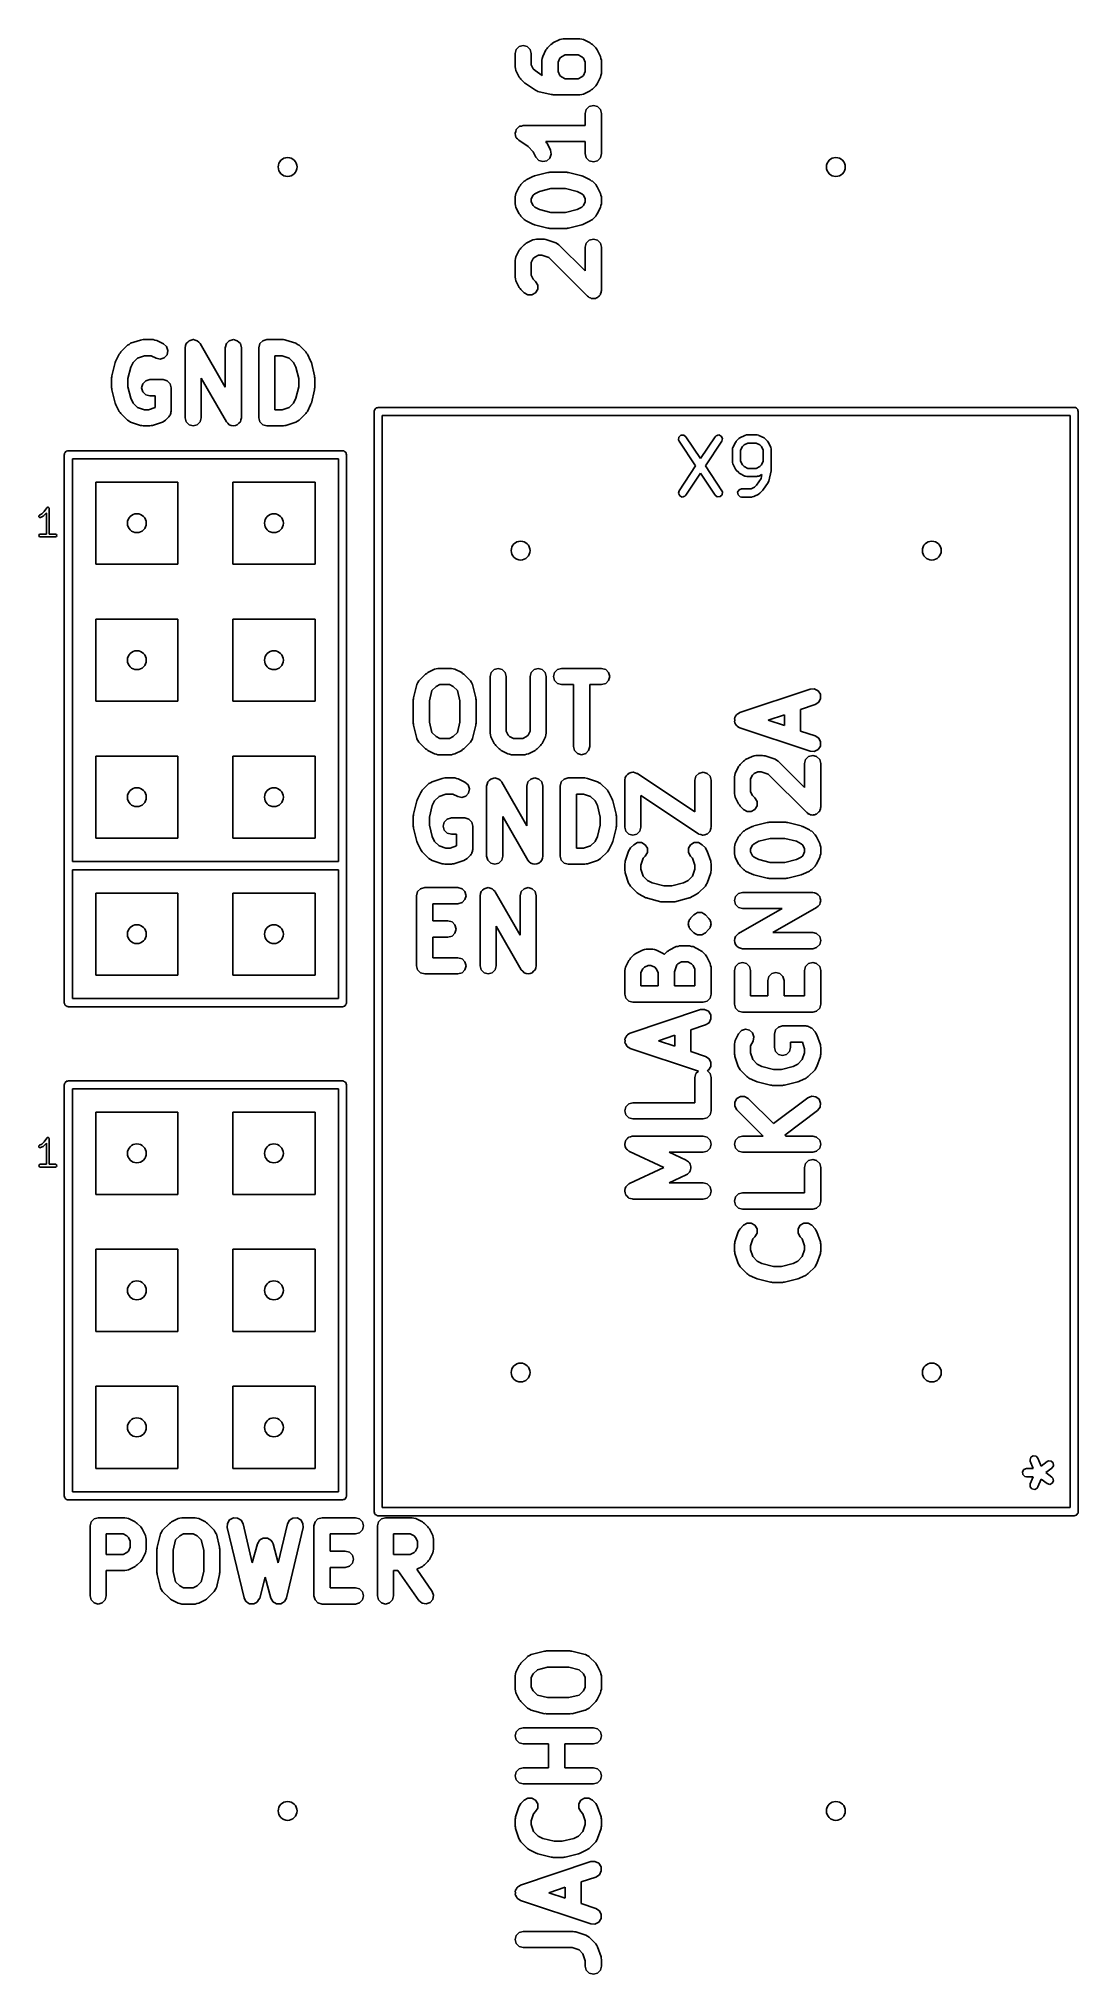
# Model space of a CAD drawing. Extents: x 0.02 to 0.78, y 0.08 to 1.49.
import ezdxf

# ---------------------------------------------------------------- set-up
doc = ezdxf.new("R2010")
doc.units = 0
doc.header["$MEASUREMENT"] = 0
doc.layers.add('BLACK', color=7, linetype='CONTINUOUS')

msp = doc.modelspace()

# ---------------------------------------------------------------- linework, layer by layer
at = {"layer": 'BLACK', "linetype": 'CONTINUOUS'}
for p, q in [((0.366, 1.4829), (0.3668, 1.4858)), ((0.3668, 1.4858), (0.3689, 1.488)), ((0.3689, 1.488), (0.3719, 1.4888)), ((0.3719, 1.4888), (0.3748, 1.488)), ((0.3748, 1.488), (0.377, 1.4858)), ((0.377, 1.4858), (0.3778, 1.4829)), ((0.3861, 1.4806), (0.3885, 1.4855)), ((0.3885, 1.4855), (0.3892, 1.4862)), ((0.3892, 1.4862), (0.3896, 1.487)), ((0.3896, 1.487), (0.3921, 1.4895)), ((0.3921, 1.4895), (0.3929, 1.49)), ((0.3929, 1.49), (0.3936, 1.4906)), ((0.3936, 1.4906), (0.3985, 1.493)), ((0.3985, 1.493), (0.3998, 1.4933)), ((0.3998, 1.4933), (0.4011, 1.4936)), ((0.4011, 1.4936), (0.4133, 1.4936)), ((0.4133, 1.4936), (0.4146, 1.4933)), ((0.4146, 1.4933), (0.416, 1.493)), ((0.416, 1.493), (0.4208, 1.4906)), ((0.4208, 1.4906), (0.4215, 1.49)), ((0.4215, 1.49), (0.4224, 1.4895)), ((0.4224, 1.4895), (0.4248, 1.487)), ((0.4248, 1.487), (0.4253, 1.4862)), ((0.4253, 1.4862), (0.4259, 1.4855)), ((0.4259, 1.4855), (0.4283, 1.4806)), ((0.366, 1.4731), (0.366, 1.4829)), ((0.3663, 1.4718), (0.366, 1.4731)), ((0.3666, 1.4705), (0.3663, 1.4718)), ((0.369, 1.4656), (0.3666, 1.4705)), ((0.3778, 1.4829), (0.3778, 1.4745)), ((0.3778, 1.4745), (0.3792, 1.4717)), ((0.3792, 1.4717), (0.3805, 1.4704)), ((0.3805, 1.4704), (0.3858, 1.4668)), ((0.3855, 1.478), (0.3858, 1.4793)), ((0.3855, 1.4682), (0.3855, 1.478)), ((0.3858, 1.4793), (0.3861, 1.4806)), ((0.3987, 1.4794), (0.3973, 1.4766)), ((0.3973, 1.4766), (0.3973, 1.4696)), ((0.3973, 1.4696), (0.3987, 1.4669)), ((0.3998, 1.4805), (0.3987, 1.4794)), ((0.4025, 1.4818), (0.3998, 1.4805)), ((0.4119, 1.4818), (0.4025, 1.4818)), ((0.4147, 1.4805), (0.4119, 1.4818)), ((0.4158, 1.4794), (0.4147, 1.4805)), ((0.4172, 1.4766), (0.4158, 1.4794)), ((0.4158, 1.4669), (0.4172, 1.4696)), ((0.4172, 1.4696), (0.4172, 1.4766)), ((0.4283, 1.4806), (0.4286, 1.4793)), ((0.4286, 1.4793), (0.429, 1.478)), ((0.429, 1.478), (0.429, 1.4682)), ((0.3697, 1.4649), (0.369, 1.4656)), ((0.3701, 1.4641), (0.3697, 1.4649)), ((0.3726, 1.4616), (0.3701, 1.4641)), ((0.3731, 1.4613), (0.3726, 1.4616)), ((0.3735, 1.4609), (0.3731, 1.4613)), ((0.3808, 1.456), (0.3735, 1.4609)), ((0.3818, 1.4557), (0.3808, 1.456)), ((0.3826, 1.4552), (0.3818, 1.4557)), ((0.3858, 1.4669), (0.3855, 1.4682)), ((0.3858, 1.4668), (0.3858, 1.4669)), ((0.3987, 1.4669), (0.3998, 1.4658)), ((0.3998, 1.4658), (0.4025, 1.4644)), ((0.4025, 1.4644), (0.4119, 1.4644)), ((0.4119, 1.4644), (0.4147, 1.4658)), ((0.4147, 1.4658), (0.4158, 1.4669)), ((0.4208, 1.4557), (0.416, 1.4532)), ((0.4215, 1.4563), (0.4208, 1.4557)), ((0.4224, 1.4567), (0.4215, 1.4563)), ((0.4248, 1.4592), (0.4224, 1.4567)), ((0.4253, 1.46), (0.4248, 1.4592)), ((0.4259, 1.4607), (0.4253, 1.46)), ((0.4283, 1.4656), (0.4259, 1.4607)), ((0.4286, 1.4669), (0.4283, 1.4656)), ((0.429, 1.4682), (0.4286, 1.4669)), ((0.3924, 1.4528), (0.3826, 1.4552)), ((0.3931, 1.4528), (0.3924, 1.4528)), ((0.3938, 1.4526), (0.3931, 1.4528)), ((0.4133, 1.4526), (0.3938, 1.4526)), ((0.4146, 1.4529), (0.4133, 1.4526)), ((0.416, 1.4532), (0.4146, 1.4529)), ((0.4172, 1.439), (0.4179, 1.442)), ((0.4179, 1.442), (0.4201, 1.4441)), ((0.4201, 1.4441), (0.4231, 1.4449)), ((0.4231, 1.4449), (0.426, 1.4441)), ((0.426, 1.4441), (0.4282, 1.442)), ((0.4282, 1.442), (0.429, 1.439)), ((0.3664, 1.426), (0.3668, 1.4273)), ((0.3668, 1.4273), (0.3669, 1.4275)), ((0.3669, 1.4275), (0.367, 1.4277)), ((0.367, 1.4277), (0.368, 1.4285)), ((0.368, 1.4285), (0.3689, 1.4295)), ((0.3689, 1.4295), (0.3691, 1.4295)), ((0.3691, 1.4295), (0.3693, 1.4297)), ((0.3693, 1.4297), (0.3706, 1.4299)), ((0.3706, 1.4299), (0.3719, 1.4303)), ((0.3719, 1.4303), (0.4172, 1.4303)), ((0.4172, 1.4303), (0.4172, 1.439)), ((0.429, 1.439), (0.429, 1.4098)), ((0.366, 1.4247), (0.3664, 1.426)), ((0.366, 1.4246), (0.366, 1.4247)), ((0.366, 1.4244), (0.366, 1.4246)), ((0.3663, 1.4231), (0.366, 1.4244)), ((0.3666, 1.4218), (0.3663, 1.4231)), ((0.3667, 1.4216), (0.3666, 1.4218)), ((0.3668, 1.4214), (0.3667, 1.4216)), ((0.3677, 1.4205), (0.3668, 1.4214)), ((0.3686, 1.4195), (0.3677, 1.4205)), ((0.3754, 1.4149), (0.3686, 1.4195)), ((0.3792, 1.4111), (0.3754, 1.4149)), ((0.4172, 1.4185), (0.3884, 1.4185)), ((0.3884, 1.4185), (0.3887, 1.418)), ((0.3887, 1.418), (0.3893, 1.4173)), ((0.3893, 1.4173), (0.3918, 1.4124)), ((0.4172, 1.4098), (0.4172, 1.4185)), ((0.3812, 1.4071), (0.3792, 1.4111)), ((0.3833, 1.4048), (0.3812, 1.4071)), ((0.3862, 1.4039), (0.3833, 1.4048)), ((0.3891, 1.4045), (0.3862, 1.4039)), ((0.3914, 1.4065), (0.3891, 1.4045)), ((0.3924, 1.4094), (0.3914, 1.4065)), ((0.3918, 1.4124), (0.3924, 1.4094)), ((0.4179, 1.4068), (0.4172, 1.4098)), ((0.4201, 1.4046), (0.4179, 1.4068)), ((0.4231, 1.4038), (0.4201, 1.4046)), ((0.426, 1.4046), (0.4231, 1.4038)), ((0.4282, 1.4068), (0.426, 1.4046)), ((0.429, 1.4098), (0.4282, 1.4068)), ((0.3666, 1.3807), (0.369, 1.3856)), ((0.369, 1.3856), (0.3697, 1.3863)), ((0.3697, 1.3863), (0.3701, 1.3871)), ((0.3701, 1.3871), (0.3726, 1.3896)), ((0.3726, 1.3896), (0.3734, 1.39)), ((0.3734, 1.39), (0.3741, 1.3907)), ((0.3741, 1.3907), (0.379, 1.3931)), ((0.379, 1.3931), (0.3796, 1.3932)), ((0.3796, 1.3932), (0.3802, 1.3935)), ((0.3802, 1.3935), (0.3899, 1.396)), ((0.3899, 1.396), (0.3907, 1.396)), ((0.3907, 1.396), (0.3914, 1.3962)), ((0.3914, 1.3962), (0.4036, 1.3962)), ((0.4036, 1.3962), (0.4043, 1.396)), ((0.4043, 1.396), (0.405, 1.396)), ((0.405, 1.396), (0.4147, 1.3935)), ((0.4147, 1.3935), (0.4153, 1.3932)), ((0.4153, 1.3932), (0.416, 1.3931)), ((0.416, 1.3931), (0.4208, 1.3907)), ((0.4208, 1.3907), (0.4215, 1.39)), ((0.4215, 1.39), (0.4224, 1.3896)), ((0.4224, 1.3896), (0.4248, 1.3871)), ((0.4248, 1.3871), (0.4253, 1.3863)), ((0.4253, 1.3863), (0.4259, 1.3856)), ((0.4259, 1.3856), (0.4283, 1.3807)), ((0.366, 1.3781), (0.3663, 1.3794)), ((0.366, 1.3732), (0.366, 1.3781)), ((0.3663, 1.3719), (0.366, 1.3732)), ((0.3663, 1.3794), (0.3666, 1.3807)), ((0.3666, 1.3705), (0.3663, 1.3719)), ((0.369, 1.3657), (0.3666, 1.3705)), ((0.3792, 1.3794), (0.3778, 1.3767)), ((0.3778, 1.3767), (0.3778, 1.3746)), ((0.3778, 1.3746), (0.3792, 1.3718)), ((0.3803, 1.3805), (0.3792, 1.3794)), ((0.3792, 1.3718), (0.3803, 1.3707)), ((0.3837, 1.3822), (0.3803, 1.3805)), ((0.3803, 1.3707), (0.3837, 1.369)), ((0.3921, 1.3843), (0.3837, 1.3822)), ((0.4028, 1.3843), (0.3921, 1.3843)), ((0.4113, 1.3822), (0.4028, 1.3843)), ((0.4147, 1.3805), (0.4113, 1.3822)), ((0.4113, 1.369), (0.4147, 1.3707)), ((0.4158, 1.3794), (0.4147, 1.3805)), ((0.4147, 1.3707), (0.4158, 1.3718)), ((0.4172, 1.3767), (0.4158, 1.3794)), ((0.4158, 1.3718), (0.4172, 1.3746)), ((0.4172, 1.3746), (0.4172, 1.3767)), ((0.4283, 1.3705), (0.4259, 1.3657)), ((0.4283, 1.3807), (0.4286, 1.3794)), ((0.4286, 1.3719), (0.4283, 1.3705)), ((0.4286, 1.3794), (0.429, 1.3781)), ((0.429, 1.3732), (0.4286, 1.3719)), ((0.429, 1.3781), (0.429, 1.3732)), ((0.3697, 1.365), (0.369, 1.3657)), ((0.3701, 1.3641), (0.3697, 1.365)), ((0.3726, 1.3617), (0.3701, 1.3641)), ((0.3734, 1.3612), (0.3726, 1.3617)), ((0.3741, 1.3606), (0.3734, 1.3612)), ((0.379, 1.3582), (0.3741, 1.3606)), ((0.3796, 1.358), (0.379, 1.3582)), ((0.3802, 1.3577), (0.3796, 1.358)), ((0.3899, 1.3553), (0.3802, 1.3577)), ((0.3837, 1.369), (0.3921, 1.3669)), ((0.3921, 1.3669), (0.4028, 1.3669)), ((0.4028, 1.3669), (0.4113, 1.369)), ((0.4147, 1.3577), (0.405, 1.3553)), ((0.4153, 1.358), (0.4147, 1.3577)), ((0.416, 1.3582), (0.4153, 1.358)), ((0.4208, 1.3606), (0.416, 1.3582)), ((0.4215, 1.3612), (0.4208, 1.3606)), ((0.4224, 1.3617), (0.4215, 1.3612)), ((0.4248, 1.3641), (0.4224, 1.3617)), ((0.4253, 1.365), (0.4248, 1.3641)), ((0.4259, 1.3657), (0.4253, 1.365)), ((0.3701, 1.3408), (0.3726, 1.3433)), ((0.3726, 1.3433), (0.3734, 1.3437)), ((0.3734, 1.3437), (0.3741, 1.3443)), ((0.3741, 1.3443), (0.379, 1.3468)), ((0.379, 1.3468), (0.3803, 1.3471)), ((0.3803, 1.3471), (0.3816, 1.3474)), ((0.3816, 1.3474), (0.3865, 1.3474)), ((0.3865, 1.3474), (0.3874, 1.3472)), ((0.3874, 1.3472), (0.3884, 1.3471)), ((0.3884, 1.3471), (0.3957, 1.3447)), ((0.3907, 1.3553), (0.3899, 1.3553)), ((0.3914, 1.3551), (0.3907, 1.3553)), ((0.4036, 1.3551), (0.3914, 1.3551)), ((0.3957, 1.3447), (0.3968, 1.3439)), ((0.3968, 1.3439), (0.398, 1.3433)), ((0.398, 1.3433), (0.4172, 1.3241)), ((0.4043, 1.3553), (0.4036, 1.3551)), ((0.405, 1.3553), (0.4043, 1.3553)), ((0.4172, 1.3415), (0.4179, 1.3445)), ((0.4179, 1.3445), (0.4201, 1.3466)), ((0.4201, 1.3466), (0.4231, 1.3474)), ((0.4231, 1.3474), (0.426, 1.3466)), ((0.426, 1.3466), (0.4282, 1.3445)), ((0.4282, 1.3445), (0.429, 1.3415)), ((0.366, 1.3318), (0.3663, 1.3331)), ((0.366, 1.3196), (0.366, 1.3318)), ((0.3663, 1.3331), (0.3666, 1.3344)), ((0.3666, 1.3344), (0.369, 1.3393)), ((0.369, 1.3393), (0.3697, 1.34)), ((0.3697, 1.34), (0.3701, 1.3408)), ((0.3792, 1.3331), (0.3778, 1.3304)), ((0.3778, 1.3304), (0.3778, 1.321)), ((0.3803, 1.3342), (0.3792, 1.3331)), ((0.383, 1.3356), (0.3803, 1.3342)), ((0.3855, 1.3356), (0.383, 1.3356)), ((0.3906, 1.3339), (0.3855, 1.3356)), ((0.4189, 1.3056), (0.3906, 1.3339)), ((0.4172, 1.3241), (0.4172, 1.3415)), ((0.429, 1.3415), (0.429, 1.3098)), ((0.3663, 1.3183), (0.366, 1.3196)), ((0.3666, 1.3169), (0.3663, 1.3183)), ((0.369, 1.3121), (0.3666, 1.3169)), ((0.3778, 1.321), (0.3792, 1.3182)), ((0.3792, 1.3182), (0.3809, 1.3164)), ((0.3809, 1.3164), (0.3825, 1.3138)), ((0.3697, 1.3114), (0.369, 1.3121)), ((0.3701, 1.3105), (0.3697, 1.3114)), ((0.3726, 1.3081), (0.3701, 1.3105)), ((0.3752, 1.3066), (0.3726, 1.3081)), ((0.3783, 1.3066), (0.3752, 1.3066)), ((0.3809, 1.3081), (0.3783, 1.3066)), ((0.3825, 1.3107), (0.3809, 1.3081)), ((0.3825, 1.3138), (0.3825, 1.3107)), ((0.4196, 1.3053), (0.4189, 1.3056)), ((0.4201, 1.3047), (0.4196, 1.3053)), ((0.4209, 1.3045), (0.4201, 1.3047)), ((0.4215, 1.3041), (0.4209, 1.3045)), ((0.4223, 1.3041), (0.4215, 1.3041)), ((0.4231, 1.3039), (0.4223, 1.3041)), ((0.4238, 1.3041), (0.4231, 1.3039)), ((0.4246, 1.3041), (0.4238, 1.3041)), ((0.4253, 1.3045), (0.4246, 1.3041)), ((0.426, 1.3047), (0.4253, 1.3045)), ((0.4266, 1.3053), (0.426, 1.3047)), ((0.4272, 1.3056), (0.4266, 1.3053)), ((0.4276, 1.3063), (0.4272, 1.3056)), ((0.4282, 1.3069), (0.4276, 1.3063)), ((0.4284, 1.3076), (0.4282, 1.3069)), ((0.4288, 1.3083), (0.4284, 1.3076)), ((0.429, 1.3098), (0.4288, 1.3091)), ((0.4288, 1.3091), (0.4288, 1.3083)), ((0.0854, 1.2713), (0.0927, 1.2737)), ((0.0927, 1.2737), (0.0937, 1.2738)), ((0.0937, 1.2738), (0.0946, 1.274)), ((0.0946, 1.274), (0.1019, 1.274)), ((0.1019, 1.274), (0.1032, 1.2737)), ((0.1032, 1.2737), (0.1045, 1.2734)), ((0.1045, 1.2734), (0.1094, 1.271)), ((0.126, 1.2711), (0.1271, 1.2722)), ((0.1271, 1.2722), (0.1282, 1.2732)), ((0.1282, 1.2732), (0.1297, 1.2736)), ((0.1282, 1.2732), (0.1282, 1.2732)), ((0.1282, 1.2732), (0.1282, 1.2732)), ((0.1297, 1.2736), (0.1311, 1.274)), ((0.1311, 1.274), (0.1312, 1.274)), ((0.1312, 1.274), (0.1312, 1.274)), ((0.1312, 1.274), (0.1326, 1.2736)), ((0.1326, 1.2736), (0.1341, 1.2732)), ((0.1341, 1.2732), (0.1341, 1.2732)), ((0.1341, 1.2732), (0.1341, 1.2732)), ((0.1341, 1.2732), (0.1352, 1.2721)), ((0.1352, 1.2721), (0.1363, 1.2711)), ((0.1553, 1.2711), (0.1574, 1.2732)), ((0.1574, 1.2732), (0.1604, 1.274)), ((0.1604, 1.274), (0.1633, 1.2732)), ((0.1633, 1.2732), (0.1655, 1.2711)), ((0.1796, 1.2711), (0.1818, 1.2732)), ((0.1818, 1.2732), (0.1848, 1.274)), ((0.1848, 1.274), (0.1969, 1.274)), ((0.1969, 1.274), (0.1979, 1.2738)), ((0.1979, 1.2738), (0.1988, 1.2737)), ((0.1988, 1.2737), (0.2061, 1.2713)), ((0.0742, 1.2574), (0.0745, 1.2579)), ((0.0745, 1.2579), (0.0747, 1.2586)), ((0.0747, 1.2586), (0.0771, 1.2634)), ((0.0771, 1.2634), (0.0777, 1.2642)), ((0.0777, 1.2642), (0.0782, 1.265)), ((0.0782, 1.265), (0.0831, 1.2699)), ((0.0831, 1.2699), (0.0843, 1.2705)), ((0.0843, 1.2705), (0.0854, 1.2713)), ((0.0905, 1.2605), (0.0872, 1.2573)), ((0.0955, 1.2622), (0.0905, 1.2605)), ((0.1005, 1.2622), (0.0955, 1.2622)), ((0.1041, 1.2604), (0.1005, 1.2622)), ((0.1071, 1.2598), (0.1041, 1.2604)), ((0.11, 1.2608), (0.1071, 1.2598)), ((0.1094, 1.271), (0.1117, 1.2689)), ((0.112, 1.263), (0.11, 1.2608)), ((0.1117, 1.2689), (0.1127, 1.266)), ((0.1127, 1.266), (0.112, 1.263)), ((0.1252, 1.2681), (0.1256, 1.2696)), ((0.1252, 1.2169), (0.1252, 1.2681)), ((0.1252, 1.2681), (0.1252, 1.2681)), ((0.1252, 1.2681), (0.1252, 1.2681)), ((0.1256, 1.2696), (0.126, 1.2711)), ((0.126, 1.2711), (0.126, 1.2711)), ((0.126, 1.2711), (0.126, 1.2711)), ((0.1363, 1.2711), (0.1363, 1.2711)), ((0.1363, 1.2711), (0.1363, 1.2711)), ((0.1363, 1.2711), (0.1545, 1.2392)), ((0.1545, 1.2681), (0.1553, 1.2711)), ((0.1545, 1.2392), (0.1545, 1.2681)), ((0.1655, 1.2711), (0.1663, 1.2681)), ((0.1663, 1.2681), (0.1663, 1.2169)), ((0.1789, 1.2681), (0.1796, 1.2711)), ((0.1789, 1.2169), (0.1789, 1.2681)), ((0.196, 1.2622), (0.1907, 1.2622)), ((0.1907, 1.2622), (0.1907, 1.2228)), ((0.2011, 1.2605), (0.196, 1.2622)), ((0.2043, 1.2573), (0.2011, 1.2605)), ((0.2061, 1.2713), (0.2073, 1.2705)), ((0.2073, 1.2705), (0.2084, 1.2699)), ((0.2084, 1.2699), (0.2133, 1.265)), ((0.2133, 1.265), (0.2138, 1.2642)), ((0.2138, 1.2642), (0.2144, 1.2634)), ((0.2144, 1.2634), (0.2168, 1.2586)), ((0.2168, 1.2586), (0.217, 1.2579)), ((0.217, 1.2579), (0.2173, 1.2574)), ((0.0716, 1.2462), (0.0718, 1.2469)), ((0.0716, 1.2389), (0.0716, 1.2462)), ((0.0718, 1.2476), (0.0742, 1.2574)), ((0.0718, 1.2469), (0.0718, 1.2476)), ((0.0855, 1.2539), (0.0834, 1.2455)), ((0.0834, 1.2455), (0.0834, 1.2396)), ((0.0872, 1.2573), (0.0855, 1.2539)), ((0.0943, 1.2418), (0.0965, 1.244)), ((0.0965, 1.244), (0.0995, 1.2448)), ((0.0995, 1.2448), (0.1092, 1.2448)), ((0.1092, 1.2448), (0.1122, 1.244)), ((0.1122, 1.244), (0.1143, 1.2418)), ((0.1553, 1.214), (0.137, 1.2459)), ((0.137, 1.2459), (0.137, 1.2169)), ((0.206, 1.2539), (0.2043, 1.2573)), ((0.2081, 1.2455), (0.206, 1.2539)), ((0.2081, 1.2396), (0.2081, 1.2455)), ((0.2173, 1.2574), (0.2197, 1.2476)), ((0.2197, 1.2476), (0.2197, 1.2469)), ((0.2197, 1.2469), (0.2199, 1.2462)), ((0.2199, 1.2462), (0.2199, 1.2389)), ((0.0718, 1.2382), (0.0716, 1.2389)), ((0.0718, 1.2374), (0.0718, 1.2382)), ((0.0742, 1.2277), (0.0718, 1.2374)), ((0.0834, 1.2396), (0.0855, 1.2312)), ((0.0855, 1.2312), (0.0872, 1.2277)), ((0.0935, 1.2389), (0.0943, 1.2418)), ((0.0943, 1.2359), (0.0935, 1.2389)), ((0.0965, 1.2338), (0.0943, 1.2359)), ((0.0995, 1.233), (0.0965, 1.2338)), ((0.1033, 1.233), (0.0995, 1.233)), ((0.1033, 1.2244), (0.1033, 1.233)), ((0.1143, 1.2418), (0.1151, 1.2389)), ((0.1151, 1.2389), (0.1151, 1.2218)), ((0.2043, 1.2277), (0.206, 1.2312)), ((0.206, 1.2312), (0.2081, 1.2396)), ((0.2197, 1.2374), (0.2173, 1.2277)), ((0.2199, 1.2389), (0.2197, 1.2382)), ((0.2197, 1.2382), (0.2197, 1.2374)), ((0.0745, 1.2271), (0.0742, 1.2277)), ((0.0747, 1.2265), (0.0745, 1.2271)), ((0.0771, 1.2216), (0.0747, 1.2265)), ((0.0777, 1.2209), (0.0771, 1.2216)), ((0.0782, 1.2201), (0.0777, 1.2209)), ((0.0831, 1.2152), (0.0782, 1.2201)), ((0.0843, 1.2145), (0.0831, 1.2152)), ((0.0872, 1.2277), (0.0905, 1.2245)), ((0.0905, 1.2245), (0.0955, 1.2228)), ((0.0955, 1.2228), (0.0985, 1.2228)), ((0.0985, 1.2228), (0.1033, 1.2244)), ((0.1109, 1.2152), (0.1098, 1.2145)), ((0.1134, 1.2176), (0.1109, 1.2152)), ((0.1138, 1.2183), (0.1134, 1.2176)), ((0.1143, 1.2189), (0.1138, 1.2183)), ((0.1145, 1.2196), (0.1143, 1.2189)), ((0.1149, 1.2203), (0.1145, 1.2196)), ((0.1151, 1.2218), (0.1149, 1.2211)), ((0.1149, 1.2211), (0.1149, 1.2203)), ((0.126, 1.214), (0.1252, 1.2169)), ((0.137, 1.2169), (0.1363, 1.214)), ((0.1659, 1.2155), (0.1655, 1.214)), ((0.1663, 1.2169), (0.1659, 1.2155)), ((0.1663, 1.2169), (0.1663, 1.2169)), ((0.1663, 1.2169), (0.1663, 1.2169)), ((0.1796, 1.214), (0.1789, 1.2169)), ((0.1907, 1.2228), (0.196, 1.2228)), ((0.196, 1.2228), (0.2011, 1.2245)), ((0.2011, 1.2245), (0.2043, 1.2277)), ((0.2084, 1.2152), (0.2073, 1.2145)), ((0.2133, 1.2201), (0.2084, 1.2152)), ((0.2138, 1.2209), (0.2133, 1.2201)), ((0.2144, 1.2216), (0.2138, 1.2209)), ((0.2168, 1.2265), (0.2144, 1.2216)), ((0.217, 1.2271), (0.2168, 1.2265)), ((0.2173, 1.2277), (0.217, 1.2271)), ((0.2631, 1.2216), (0.2632, 1.222)), ((0.2631, 0.4184), (0.2631, 1.2216)), ((0.2632, 1.2222), (0.2633, 1.2226)), ((0.2632, 1.2221), (0.2632, 1.2222)), ((0.2632, 1.222), (0.2632, 1.2221)), ((0.2633, 1.2226), (0.2638, 1.2232)), ((0.2638, 1.2232), (0.2642, 1.2238)), ((0.2642, 1.2238), (0.2644, 1.2239)), ((0.2644, 1.2239), (0.2646, 1.2241)), ((0.2646, 1.2241), (0.2653, 1.2243)), ((0.2653, 1.2243), (0.2661, 1.2245)), ((0.2661, 1.2245), (0.7739, 1.2245)), ((0.269, 1.2186), (0.269, 0.4214)), ((0.771, 1.2186), (0.269, 1.2186)), ((0.771, 0.4214), (0.771, 1.2186)), ((0.7739, 1.2245), (0.7743, 1.2245)), ((0.7743, 1.2245), (0.7744, 1.2245)), ((0.7744, 1.2245), (0.7746, 1.2244)), ((0.7746, 1.2244), (0.7749, 1.2244)), ((0.7749, 1.2244), (0.7755, 1.2239)), ((0.7755, 1.2239), (0.7762, 1.2235)), ((0.7762, 1.2235), (0.7763, 1.2232)), ((0.7763, 1.2232), (0.7765, 1.223)), ((0.7765, 1.223), (0.7766, 1.2223)), ((0.7766, 1.2223), (0.7769, 1.2216)), ((0.7769, 1.2216), (0.7769, 0.4184)), ((0.0854, 1.2138), (0.0843, 1.2145)), ((0.0927, 1.2113), (0.0854, 1.2138)), ((0.0937, 1.2113), (0.0927, 1.2113)), ((0.0946, 1.211), (0.0937, 1.2113)), ((0.0995, 1.211), (0.0946, 1.211)), ((0.1004, 1.2113), (0.0995, 1.211)), ((0.1013, 1.2113), (0.1004, 1.2113)), ((0.1086, 1.2138), (0.1013, 1.2113)), ((0.1098, 1.2145), (0.1086, 1.2138)), ((0.1282, 1.2118), (0.126, 1.214)), ((0.1311, 1.211), (0.1282, 1.2118)), ((0.1341, 1.2118), (0.1311, 1.211)), ((0.1363, 1.214), (0.1341, 1.2118)), ((0.1563, 1.2129), (0.1553, 1.214)), ((0.1553, 1.214), (0.1553, 1.214)), ((0.1553, 1.214), (0.1553, 1.214)), ((0.1574, 1.2118), (0.1563, 1.2129)), ((0.1589, 1.2114), (0.1574, 1.2118)), ((0.1574, 1.2118), (0.1574, 1.2118)), ((0.1574, 1.2118), (0.1574, 1.2118)), ((0.1604, 1.211), (0.1589, 1.2114)), ((0.1619, 1.2114), (0.1604, 1.211)), ((0.1604, 1.211), (0.1604, 1.211)), ((0.1604, 1.211), (0.1604, 1.211)), ((0.1633, 1.2118), (0.1619, 1.2114)), ((0.1644, 1.2129), (0.1633, 1.2118)), ((0.1633, 1.2118), (0.1633, 1.2118)), ((0.1633, 1.2118), (0.1633, 1.2118)), ((0.1655, 1.214), (0.1644, 1.2129)), ((0.1655, 1.214), (0.1655, 1.214)), ((0.1655, 1.214), (0.1655, 1.214)), ((0.1818, 1.2118), (0.1796, 1.214)), ((0.1848, 1.211), (0.1818, 1.2118)), ((0.1969, 1.211), (0.1848, 1.211)), ((0.1979, 1.2113), (0.1969, 1.211)), ((0.1988, 1.2113), (0.1979, 1.2113)), ((0.2061, 1.2138), (0.1988, 1.2113)), ((0.2073, 1.2145), (0.2061, 1.2138)), ((0.4853, 1.2008), (0.4855, 1.2028)), ((0.4855, 1.2028), (0.4869, 1.2042)), ((0.4869, 1.2042), (0.489, 1.2043)), ((0.489, 1.2043), (0.4906, 1.2031)), ((0.4906, 1.2031), (0.5013, 1.1871)), ((0.5013, 1.1871), (0.5119, 1.2031)), ((0.5119, 1.2031), (0.5126, 1.2038)), ((0.5126, 1.2038), (0.5146, 1.2044)), ((0.5146, 1.2044), (0.5164, 1.2036)), ((0.5164, 1.2036), (0.5173, 1.2018)), ((0.5173, 1.2018), (0.5168, 1.1998)), ((0.5273, 1.1998), (0.5292, 1.2017)), ((0.5292, 1.2017), (0.5299, 1.2022)), ((0.5299, 1.2022), (0.5337, 1.2041)), ((0.5299, 1.2022), (0.5299, 1.2022)), ((0.5337, 1.2041), (0.5347, 1.2044)), ((0.5347, 1.2044), (0.5348, 1.2044)), ((0.5348, 1.2044), (0.535, 1.2044)), ((0.535, 1.2044), (0.5425, 1.2044)), ((0.5425, 1.2044), (0.5435, 1.2042)), ((0.5435, 1.2042), (0.5436, 1.2041)), ((0.5436, 1.2041), (0.5438, 1.2041)), ((0.5438, 1.2041), (0.5476, 1.2022)), ((0.5476, 1.2022), (0.5483, 1.2017)), ((0.5483, 1.2017), (0.5483, 1.2017)), ((0.5483, 1.2017), (0.5502, 1.1998)), ((0.037, 1.19), (0.0371, 1.1904)), ((0.037, 0.89), (0.037, 1.19)), ((0.0371, 1.1905), (0.0372, 1.1906)), ((0.0371, 1.1904), (0.0371, 1.1905)), ((0.0372, 1.191), (0.0377, 1.1916)), ((0.0372, 1.1906), (0.0372, 1.191)), ((0.0377, 1.1916), (0.0381, 1.1923)), ((0.0381, 1.1923), (0.0384, 1.1924)), ((0.0384, 1.1924), (0.0385, 1.1926)), ((0.0385, 1.1926), (0.0393, 1.1927)), ((0.0393, 1.1927), (0.04, 1.1929)), ((0.04, 1.1929), (0.24, 1.1929)), ((0.043, 1.187), (0.043, 0.893)), ((0.237, 1.187), (0.043, 1.187)), ((0.237, 0.893), (0.237, 1.187)), ((0.24, 1.1929), (0.2404, 1.1929)), ((0.2404, 1.1929), (0.2405, 1.1929)), ((0.2405, 1.1929), (0.2406, 1.1928)), ((0.2406, 1.1928), (0.241, 1.1928)), ((0.241, 1.1928), (0.2416, 1.1923)), ((0.2416, 1.1923), (0.2423, 1.1919)), ((0.2423, 1.1919), (0.2424, 1.1917)), ((0.2424, 1.1917), (0.2426, 1.1915)), ((0.2426, 1.1915), (0.2427, 1.1907)), ((0.2427, 1.1907), (0.243, 1.19)), ((0.243, 1.19), (0.243, 0.89)), ((0.4857, 1.1998), (0.4853, 1.2008)), ((0.4977, 1.1818), (0.4857, 1.1998)), ((0.5168, 1.1998), (0.5048, 1.1818)), ((0.5245, 1.194), (0.5247, 1.195)), ((0.5245, 1.1846), (0.5245, 1.194)), ((0.5247, 1.195), (0.5248, 1.1951)), ((0.5248, 1.1951), (0.5249, 1.1953)), ((0.5249, 1.1953), (0.5267, 1.199)), ((0.5267, 1.199), (0.5273, 1.1997)), ((0.5273, 1.1997), (0.5273, 1.1998)), ((0.5318, 1.196), (0.5305, 1.1933)), ((0.5305, 1.1933), (0.5305, 1.1853)), ((0.533, 1.1972), (0.5318, 1.196)), ((0.5357, 1.1985), (0.533, 1.1972)), ((0.5418, 1.1985), (0.5357, 1.1985)), ((0.5445, 1.1972), (0.5418, 1.1985)), ((0.5457, 1.196), (0.5445, 1.1972)), ((0.547, 1.1933), (0.5457, 1.196)), ((0.547, 1.1853), (0.547, 1.1933)), ((0.5502, 1.1998), (0.5507, 1.1991)), ((0.5507, 1.1991), (0.5508, 1.199)), ((0.5508, 1.199), (0.5526, 1.1953)), ((0.5526, 1.1953), (0.5529, 1.1943)), ((0.5529, 1.1943), (0.5529, 1.1941)), ((0.5529, 1.1941), (0.5529, 1.194)), ((0.5529, 1.194), (0.5529, 1.179)), ((0.4857, 1.1637), (0.4977, 1.1818)), ((0.5013, 1.1765), (0.4906, 1.1605)), ((0.5119, 1.1605), (0.5013, 1.1765)), ((0.5048, 1.1818), (0.5168, 1.1637)), ((0.5246, 1.1844), (0.5245, 1.1846)), ((0.5246, 1.1843), (0.5246, 1.1844)), ((0.5249, 1.1833), (0.5246, 1.1843)), ((0.5267, 1.1795), (0.5249, 1.1833)), ((0.5268, 1.1795), (0.5267, 1.1795)), ((0.5273, 1.1787), (0.5268, 1.1795)), ((0.5292, 1.1769), (0.5273, 1.1787)), ((0.5292, 1.1768), (0.5292, 1.1769)), ((0.5299, 1.1763), (0.5292, 1.1768)), ((0.5337, 1.1744), (0.5299, 1.1763)), ((0.5305, 1.1853), (0.5318, 1.1826)), ((0.5318, 1.1826), (0.533, 1.1814)), ((0.533, 1.1814), (0.5357, 1.18)), ((0.5339, 1.1744), (0.5337, 1.1744)), ((0.534, 1.1743), (0.5339, 1.1744)), ((0.535, 1.1741), (0.534, 1.1743)), ((0.5425, 1.1741), (0.535, 1.1741)), ((0.5357, 1.18), (0.5418, 1.18)), ((0.5418, 1.18), (0.5445, 1.1814)), ((0.5427, 1.1742), (0.5425, 1.1741)), ((0.5428, 1.1742), (0.5427, 1.1742)), ((0.5438, 1.1744), (0.5428, 1.1742)), ((0.5461, 1.1756), (0.5438, 1.1744)), ((0.5445, 1.1814), (0.5457, 1.1826)), ((0.5454, 1.1727), (0.5461, 1.1756)), ((0.5457, 1.1826), (0.547, 1.1853)), ((0.5529, 1.1783), (0.551, 1.1707)), ((0.5529, 1.179), (0.5528, 1.1784)), ((0.5528, 1.1784), (0.5529, 1.1783)), ((0.06, 1.11), (0.06, 1.17)), ((0.06, 1.17), (0.12, 1.17)), ((0.12, 1.17), (0.12, 1.11)), ((0.16, 1.11), (0.16, 1.17)), ((0.16, 1.17), (0.22, 1.17)), ((0.22, 1.17), (0.22, 1.11)), ((0.4852, 1.1618), (0.4857, 1.1637)), ((0.4861, 1.16), (0.4852, 1.1618)), ((0.4879, 1.1591), (0.4861, 1.16)), ((0.4899, 1.1597), (0.4879, 1.1591)), ((0.4906, 1.1605), (0.4899, 1.1597)), ((0.5135, 1.1593), (0.5119, 1.1605)), ((0.5156, 1.1594), (0.5135, 1.1593)), ((0.517, 1.1608), (0.5156, 1.1594)), ((0.5168, 1.1637), (0.5172, 1.1628)), ((0.5172, 1.1628), (0.517, 1.1608)), ((0.5283, 1.1626), (0.5294, 1.1644)), ((0.5287, 1.1606), (0.5283, 1.1626)), ((0.5302, 1.1593), (0.5287, 1.1606)), ((0.5294, 1.1644), (0.5312, 1.165)), ((0.5312, 1.1591), (0.5302, 1.1593)), ((0.5312, 1.165), (0.5381, 1.165)), ((0.5387, 1.1591), (0.5312, 1.1591)), ((0.5381, 1.165), (0.5407, 1.1664)), ((0.5389, 1.1592), (0.5387, 1.1591)), ((0.5391, 1.1592), (0.5389, 1.1592)), ((0.5401, 1.1595), (0.5391, 1.1592)), ((0.5438, 1.1613), (0.5401, 1.1595)), ((0.5407, 1.1664), (0.5421, 1.1677)), ((0.5421, 1.1677), (0.5454, 1.1727)), ((0.5439, 1.1614), (0.5438, 1.1613)), ((0.5446, 1.1619), (0.5439, 1.1614)), ((0.5465, 1.1638), (0.5446, 1.1619)), ((0.5468, 1.1642), (0.5465, 1.1639)), ((0.5465, 1.1639), (0.5465, 1.1638)), ((0.5506, 1.1698), (0.5468, 1.1642)), ((0.551, 1.1707), (0.5506, 1.1699)), ((0.5506, 1.1699), (0.5506, 1.1698)), ((0.0184, 1.1454), (0.0189, 1.1459)), ((0.0185, 1.1446), (0.0184, 1.1454)), ((0.0191, 1.1441), (0.0185, 1.1446)), ((0.0189, 1.1459), (0.0207, 1.1468)), ((0.0217, 1.1451), (0.0198, 1.1442)), ((0.0207, 1.1468), (0.0224, 1.1485)), ((0.0218, 1.1452), (0.0217, 1.1451)), ((0.0219, 1.1453), (0.0218, 1.1452)), ((0.0238, 1.1472), (0.0219, 1.1453)), ((0.0224, 1.1485), (0.0242, 1.1512)), ((0.0239, 1.1473), (0.0238, 1.1472)), ((0.024, 1.1474), (0.0239, 1.1473)), ((0.0239, 1.1473), (0.0239, 1.1473)), ((0.024, 1.132), (0.024, 1.1474)), ((0.0242, 1.1512), (0.0243, 1.1513)), ((0.0243, 1.1514), (0.0246, 1.1515)), ((0.0243, 1.1513), (0.0243, 1.1514)), ((0.0246, 1.1515), (0.0248, 1.1517)), ((0.0248, 1.1517), (0.0249, 1.1516)), ((0.0249, 1.1516), (0.025, 1.1517)), ((0.025, 1.1517), (0.0253, 1.1516)), ((0.0253, 1.1516), (0.0255, 1.1515)), ((0.0255, 1.1515), (0.0256, 1.1514)), ((0.0256, 1.1514), (0.0257, 1.1514)), ((0.0257, 1.1514), (0.0258, 1.1511)), ((0.0258, 1.1511), (0.026, 1.1509)), ((0.026, 1.1509), (0.0259, 1.1508)), ((0.0259, 1.1508), (0.026, 1.1507)), ((0.026, 1.1507), (0.026, 1.132)), ((0.0184, 1.131), (0.0187, 1.1317)), ((0.0187, 1.1303), (0.0184, 1.131)), ((0.0187, 1.1317), (0.0194, 1.132)), ((0.0198, 1.1442), (0.0191, 1.1441)), ((0.0194, 1.132), (0.024, 1.132)), ((0.026, 1.132), (0.0306, 1.132)), ((0.0306, 1.132), (0.0313, 1.1317)), ((0.0313, 1.1317), (0.0316, 1.131)), ((0.0316, 1.131), (0.0313, 1.1303)), ((0.0194, 1.13), (0.0187, 1.1303)), ((0.025, 1.13), (0.0194, 1.13)), ((0.0306, 1.13), (0.025, 1.13)), ((0.0313, 1.1303), (0.0306, 1.13)), ((0.12, 1.11), (0.06, 1.11)), ((0.22, 1.11), (0.16, 1.11)), ((0.06, 1.01), (0.06, 1.07)), ((0.06, 1.07), (0.12, 1.07)), ((0.12, 1.07), (0.12, 1.01)), ((0.16, 1.01), (0.16, 1.07)), ((0.16, 1.07), (0.22, 1.07)), ((0.22, 1.07), (0.22, 1.01)), ((0.3022, 1.031), (0.3071, 1.0334)), ((0.3071, 1.0334), (0.3084, 1.0337)), ((0.3084, 1.0337), (0.3097, 1.034)), ((0.3097, 1.034), (0.3195, 1.034)), ((0.3195, 1.034), (0.3208, 1.0337)), ((0.3208, 1.0337), (0.3221, 1.0334)), ((0.3221, 1.0334), (0.327, 1.031)), ((0.3485, 1.0311), (0.3506, 1.0332)), ((0.3506, 1.0332), (0.3536, 1.034)), ((0.3536, 1.034), (0.3565, 1.0332)), ((0.3565, 1.0332), (0.3587, 1.0311)), ((0.3777, 1.0311), (0.3799, 1.0332)), ((0.3799, 1.0332), (0.3828, 1.034)), ((0.3828, 1.034), (0.3858, 1.0332)), ((0.3858, 1.0332), (0.3879, 1.0311)), ((0.3948, 1.0311), (0.3969, 1.0332)), ((0.3969, 1.0332), (0.3999, 1.034)), ((0.3999, 1.034), (0.4291, 1.034)), ((0.4291, 1.034), (0.4321, 1.0332)), ((0.4321, 1.0332), (0.4342, 1.0311)), ((0.2918, 1.0125), (0.2942, 1.0222)), ((0.2942, 1.0222), (0.2943, 1.0223)), ((0.2943, 1.0223), (0.295, 1.0236)), ((0.2943, 1.0223), (0.2943, 1.0223)), ((0.295, 1.0236), (0.2957, 1.0249)), ((0.2957, 1.0249), (0.2958, 1.0249)), ((0.2958, 1.025), (0.3007, 1.0299)), ((0.2958, 1.0249), (0.2958, 1.025)), ((0.3007, 1.0299), (0.3015, 1.0303)), ((0.3015, 1.0303), (0.3022, 1.031)), ((0.3053, 1.0178), (0.3034, 1.0103)), ((0.3083, 1.0208), (0.3053, 1.0178)), ((0.3111, 1.0222), (0.3083, 1.0208)), ((0.3181, 1.0222), (0.3111, 1.0222)), ((0.3208, 1.0208), (0.3181, 1.0222)), ((0.3239, 1.0178), (0.3208, 1.0208)), ((0.3257, 1.0103), (0.3239, 1.0178)), ((0.327, 1.031), (0.3277, 1.0303)), ((0.3277, 1.0303), (0.3285, 1.0299)), ((0.3285, 1.0299), (0.3334, 1.025)), ((0.3334, 1.025), (0.3334, 1.0249)), ((0.3334, 1.0249), (0.3334, 1.0249)), ((0.3334, 1.0249), (0.3342, 1.0236)), ((0.3342, 1.0236), (0.3349, 1.0223)), ((0.3349, 1.0223), (0.3349, 1.0223)), ((0.3349, 1.0223), (0.3349, 1.0222)), ((0.3349, 1.0222), (0.3374, 1.0125)), ((0.3477, 1.0281), (0.3485, 1.0311)), ((0.3477, 0.9867), (0.3477, 1.0281)), ((0.3587, 1.0311), (0.3595, 1.0281)), ((0.3595, 1.0281), (0.3595, 0.9881)), ((0.3769, 1.0281), (0.3777, 1.0311)), ((0.3769, 0.9881), (0.3769, 1.0281)), ((0.3879, 1.0311), (0.3887, 1.0281)), ((0.3887, 1.0281), (0.3887, 0.9867)), ((0.394, 1.0281), (0.3948, 1.0311)), ((0.3948, 1.0252), (0.394, 1.0281)), ((0.3969, 1.023), (0.3948, 1.0252)), ((0.3999, 1.0222), (0.3969, 1.023)), ((0.4086, 1.0222), (0.3999, 1.0222)), ((0.4086, 0.9769), (0.4086, 1.0222)), ((0.4291, 1.0222), (0.4204, 1.0222)), ((0.4204, 1.0222), (0.4204, 0.9769)), ((0.4321, 1.023), (0.4291, 1.0222)), ((0.4342, 1.0252), (0.4321, 1.023)), ((0.4342, 1.0311), (0.435, 1.0281)), ((0.435, 1.0281), (0.4342, 1.0252)), ((0.53, 1.0018), (0.5812, 1.0189)), ((0.5812, 1.0189), (0.5842, 1.019)), ((0.5842, 1.019), (0.587, 1.0177)), ((0.587, 1.0177), (0.5887, 1.0151)), ((0.12, 1.01), (0.06, 1.01)), ((0.22, 1.01), (0.16, 1.01)), ((0.2916, 1.0111), (0.2918, 1.0118)), ((0.2916, 0.994), (0.2916, 1.0111)), ((0.2918, 1.0118), (0.2918, 1.0125)), ((0.3034, 1.0103), (0.3034, 0.9947)), ((0.3257, 0.9947), (0.3257, 1.0103)), ((0.3374, 1.0125), (0.3374, 1.0118)), ((0.3374, 1.0118), (0.3375, 1.0111)), ((0.3375, 1.0111), (0.3375, 0.994)), ((0.5849, 1.0076), (0.5743, 1.0041)), ((0.5743, 1.0041), (0.5743, 0.9883)), ((0.5875, 1.0093), (0.5849, 1.0076)), ((0.5888, 1.0121), (0.5875, 1.0093)), ((0.5887, 1.0151), (0.5888, 1.0121)), ((0.2918, 0.9933), (0.2916, 0.994)), ((0.2918, 0.9926), (0.2918, 0.9933)), ((0.2942, 0.9828), (0.2918, 0.9926)), ((0.3034, 0.9947), (0.3053, 0.9873)), ((0.3239, 0.9873), (0.3257, 0.9947)), ((0.3374, 0.9926), (0.3349, 0.9828)), ((0.3375, 0.994), (0.3374, 0.9933)), ((0.3374, 0.9933), (0.3374, 0.9926)), ((0.5261, 0.9974), (0.5263, 0.9977)), ((0.5262, 0.9962), (0.5261, 0.9974)), ((0.5261, 0.995), (0.5262, 0.9962)), ((0.5263, 0.9947), (0.5261, 0.995)), ((0.5263, 0.9981), (0.5269, 0.9991)), ((0.5263, 0.9977), (0.5263, 0.9981)), ((0.5263, 0.9943), (0.5263, 0.9947)), ((0.5269, 0.9933), (0.5263, 0.9943)), ((0.5269, 0.9991), (0.5275, 1.0001)), ((0.5275, 0.9923), (0.5269, 0.9933)), ((0.5275, 1.0001), (0.5278, 1.0003)), ((0.5278, 0.9921), (0.5275, 0.9923)), ((0.5278, 1.0003), (0.528, 1.0006)), ((0.528, 0.9918), (0.5278, 0.9921)), ((0.528, 1.0006), (0.529, 1.0011)), ((0.529, 0.9912), (0.528, 0.9918)), ((0.529, 1.0011), (0.53, 1.0018)), ((0.53, 0.9906), (0.529, 0.9912)), ((0.5812, 0.9735), (0.53, 0.9906)), ((0.5625, 1.0002), (0.5506, 0.9962)), ((0.5506, 0.9962), (0.5625, 0.9922)), ((0.5625, 0.9922), (0.5625, 1.0002)), ((0.2943, 0.9828), (0.2942, 0.9828)), ((0.2943, 0.9827), (0.2943, 0.9828)), ((0.295, 0.9814), (0.2943, 0.9827)), ((0.2957, 0.9801), (0.295, 0.9814)), ((0.2958, 0.9801), (0.2957, 0.9801)), ((0.3007, 0.9752), (0.2958, 0.9801)), ((0.2958, 0.9801), (0.2958, 0.9801)), ((0.3015, 0.9747), (0.3007, 0.9752)), ((0.3053, 0.9873), (0.3083, 0.9842)), ((0.3083, 0.9842), (0.3111, 0.9828)), ((0.3111, 0.9828), (0.3181, 0.9828)), ((0.3181, 0.9828), (0.3208, 0.9842)), ((0.3208, 0.9842), (0.3239, 0.9873)), ((0.3285, 0.9752), (0.3277, 0.9747)), ((0.3334, 0.9801), (0.3285, 0.9752)), ((0.3342, 0.9814), (0.3334, 0.9801)), ((0.3334, 0.9801), (0.3334, 0.9801)), ((0.3334, 0.9801), (0.3334, 0.9801)), ((0.3349, 0.9827), (0.3342, 0.9814)), ((0.3349, 0.9828), (0.3349, 0.9828)), ((0.3349, 0.9828), (0.3349, 0.9827)), ((0.348, 0.9854), (0.3477, 0.9867)), ((0.3483, 0.984), (0.348, 0.9854)), ((0.3507, 0.9792), (0.3483, 0.984)), ((0.3514, 0.9785), (0.3507, 0.9792)), ((0.3518, 0.9776), (0.3514, 0.9785)), ((0.3543, 0.9752), (0.3518, 0.9776)), ((0.3551, 0.9747), (0.3543, 0.9752)), ((0.3595, 0.9881), (0.3609, 0.9853)), ((0.3609, 0.9853), (0.3619, 0.9842)), ((0.3619, 0.9842), (0.3647, 0.9828)), ((0.3647, 0.9828), (0.3717, 0.9828)), ((0.3717, 0.9828), (0.3744, 0.9842)), ((0.3744, 0.9842), (0.3755, 0.9853)), ((0.3755, 0.9853), (0.3769, 0.9881)), ((0.3821, 0.9752), (0.3813, 0.9747)), ((0.3846, 0.9776), (0.3821, 0.9752)), ((0.385, 0.9785), (0.3846, 0.9776)), ((0.3857, 0.9792), (0.385, 0.9785)), ((0.3881, 0.984), (0.3857, 0.9792)), ((0.3884, 0.9854), (0.3881, 0.984)), ((0.3887, 0.9867), (0.3884, 0.9854)), ((0.4094, 0.974), (0.4086, 0.9769)), ((0.4204, 0.9769), (0.4196, 0.974)), ((0.5743, 0.9883), (0.5849, 0.9847)), ((0.5849, 0.9847), (0.5875, 0.9831)), ((0.5887, 0.9773), (0.587, 0.9747)), ((0.5875, 0.9831), (0.5888, 0.9803)), ((0.5888, 0.9803), (0.5887, 0.9773)), ((0.06, 0.91), (0.06, 0.97)), ((0.06, 0.97), (0.12, 0.97)), ((0.12, 0.97), (0.12, 0.91)), ((0.16, 0.91), (0.16, 0.97)), ((0.16, 0.97), (0.22, 0.97)), ((0.22, 0.97), (0.22, 0.91)), ((0.3022, 0.9741), (0.3015, 0.9747)), ((0.3071, 0.9717), (0.3022, 0.9741)), ((0.3084, 0.9714), (0.3071, 0.9717)), ((0.3097, 0.971), (0.3084, 0.9714)), ((0.3195, 0.971), (0.3097, 0.971)), ((0.3208, 0.9714), (0.3195, 0.971)), ((0.3221, 0.9717), (0.3208, 0.9714)), ((0.327, 0.9741), (0.3221, 0.9717)), ((0.3277, 0.9747), (0.327, 0.9741)), ((0.3558, 0.9741), (0.3551, 0.9747)), ((0.3607, 0.9717), (0.3558, 0.9741)), ((0.362, 0.9714), (0.3607, 0.9717)), ((0.3633, 0.971), (0.362, 0.9714)), ((0.3731, 0.971), (0.3633, 0.971)), ((0.3744, 0.9714), (0.3731, 0.971)), ((0.3757, 0.9717), (0.3744, 0.9714)), ((0.3806, 0.9741), (0.3757, 0.9717)), ((0.3813, 0.9747), (0.3806, 0.9741)), ((0.4116, 0.9718), (0.4094, 0.974)), ((0.4145, 0.971), (0.4116, 0.9718)), ((0.4175, 0.9718), (0.4145, 0.971)), ((0.4196, 0.974), (0.4175, 0.9718)), ((0.5266, 0.9574), (0.529, 0.9623)), ((0.529, 0.9623), (0.5297, 0.963)), ((0.5297, 0.963), (0.5301, 0.9638)), ((0.5301, 0.9638), (0.5326, 0.9662)), ((0.5326, 0.9662), (0.5334, 0.9667)), ((0.5334, 0.9667), (0.5341, 0.9674)), ((0.5341, 0.9674), (0.539, 0.9698)), ((0.539, 0.9698), (0.5403, 0.9701)), ((0.5403, 0.9701), (0.5416, 0.9704)), ((0.5416, 0.9704), (0.5465, 0.9704)), ((0.5465, 0.9704), (0.5474, 0.9702)), ((0.5474, 0.9702), (0.5484, 0.9701)), ((0.5484, 0.9701), (0.5557, 0.9677)), ((0.5557, 0.9677), (0.5568, 0.9669)), ((0.5568, 0.9669), (0.558, 0.9662)), ((0.558, 0.9662), (0.5772, 0.9471)), ((0.5772, 0.9645), (0.5779, 0.9675)), ((0.5772, 0.9471), (0.5772, 0.9645)), ((0.5779, 0.9675), (0.5801, 0.9696)), ((0.5801, 0.9696), (0.5831, 0.9704)), ((0.5842, 0.9733), (0.5812, 0.9735)), ((0.5831, 0.9704), (0.586, 0.9696)), ((0.587, 0.9747), (0.5842, 0.9733)), ((0.586, 0.9696), (0.5882, 0.9675)), ((0.5882, 0.9675), (0.589, 0.9645)), ((0.589, 0.9645), (0.589, 0.9328)), ((0.2982, 0.945), (0.3031, 0.9499)), ((0.3031, 0.9499), (0.3043, 0.9505)), ((0.3043, 0.9505), (0.3054, 0.9513)), ((0.3054, 0.9513), (0.3127, 0.9537)), ((0.3127, 0.9537), (0.3137, 0.9538)), ((0.3137, 0.9538), (0.3146, 0.954)), ((0.3146, 0.954), (0.3219, 0.954)), ((0.3219, 0.954), (0.3232, 0.9537)), ((0.3232, 0.9537), (0.3245, 0.9534)), ((0.3245, 0.9534), (0.3294, 0.951)), ((0.3294, 0.951), (0.3317, 0.9489)), ((0.3317, 0.9489), (0.3327, 0.946)), ((0.3452, 0.9481), (0.3456, 0.9496)), ((0.3452, 0.8969), (0.3452, 0.9481)), ((0.3452, 0.9481), (0.3452, 0.9481)), ((0.3452, 0.9481), (0.3452, 0.9481)), ((0.3456, 0.9496), (0.346, 0.9511)), ((0.346, 0.9511), (0.3471, 0.9522)), ((0.346, 0.9511), (0.346, 0.9511)), ((0.346, 0.9511), (0.346, 0.9511)), ((0.3471, 0.9522), (0.3482, 0.9532)), ((0.3482, 0.9532), (0.3497, 0.9536)), ((0.3482, 0.9532), (0.3482, 0.9532)), ((0.3482, 0.9532), (0.3482, 0.9532)), ((0.3497, 0.9536), (0.3511, 0.954)), ((0.3511, 0.954), (0.3512, 0.954)), ((0.3512, 0.954), (0.3512, 0.954)), ((0.3512, 0.954), (0.3526, 0.9536)), ((0.3526, 0.9536), (0.3541, 0.9532)), ((0.3541, 0.9532), (0.3541, 0.9532)), ((0.3541, 0.9532), (0.3541, 0.9532)), ((0.3541, 0.9532), (0.3552, 0.9521)), ((0.3552, 0.9521), (0.3563, 0.9511)), ((0.3563, 0.9511), (0.3563, 0.9511)), ((0.3563, 0.9511), (0.3563, 0.951)), ((0.3563, 0.951), (0.3745, 0.9192)), ((0.3745, 0.9481), (0.3753, 0.9511)), ((0.3745, 0.9192), (0.3745, 0.9481)), ((0.3753, 0.9511), (0.3774, 0.9532)), ((0.3774, 0.9532), (0.3804, 0.954)), ((0.3804, 0.954), (0.3833, 0.9532)), ((0.3833, 0.9532), (0.3855, 0.9511)), ((0.3855, 0.9511), (0.3863, 0.9481)), ((0.3863, 0.9481), (0.3863, 0.8969)), ((0.3988, 0.9481), (0.3996, 0.9511)), ((0.3988, 0.8969), (0.3988, 0.9481)), ((0.3996, 0.9511), (0.4018, 0.9532)), ((0.4018, 0.9532), (0.4048, 0.954)), ((0.4048, 0.954), (0.4169, 0.954)), ((0.4169, 0.954), (0.4179, 0.9538)), ((0.4179, 0.9538), (0.4188, 0.9537)), ((0.4188, 0.9537), (0.4261, 0.9513)), ((0.4261, 0.9513), (0.4273, 0.9505)), ((0.4273, 0.9505), (0.4284, 0.9499)), ((0.4284, 0.9499), (0.4333, 0.945)), ((0.446, 0.9527), (0.4464, 0.954)), ((0.446, 0.9525), (0.446, 0.9527)), ((0.446, 0.9523), (0.446, 0.9525)), ((0.446, 0.9182), (0.446, 0.9523)), ((0.4464, 0.954), (0.4468, 0.9553)), ((0.4468, 0.9553), (0.4469, 0.9554)), ((0.4469, 0.9554), (0.447, 0.9556)), ((0.447, 0.9556), (0.448, 0.9565)), ((0.448, 0.9565), (0.4489, 0.9574)), ((0.4489, 0.9574), (0.4491, 0.9575)), ((0.4491, 0.9575), (0.4493, 0.9576)), ((0.4493, 0.9576), (0.4506, 0.9579)), ((0.4506, 0.9579), (0.4519, 0.9582)), ((0.4519, 0.9582), (0.4521, 0.9582)), ((0.4521, 0.9582), (0.4523, 0.9582)), ((0.4523, 0.9582), (0.4535, 0.9578)), ((0.4535, 0.9578), (0.4548, 0.9574)), ((0.4548, 0.9574), (0.455, 0.9573)), ((0.455, 0.9573), (0.4552, 0.9572)), ((0.4552, 0.9572), (0.4972, 0.9292)), ((0.4972, 0.9523), (0.4979, 0.9553)), ((0.4972, 0.9292), (0.4972, 0.9523)), ((0.4979, 0.9553), (0.5001, 0.9574)), ((0.5001, 0.9574), (0.5031, 0.9582)), ((0.5031, 0.9582), (0.506, 0.9574)), ((0.506, 0.9574), (0.5082, 0.9553)), ((0.5082, 0.9553), (0.509, 0.9523)), ((0.509, 0.9523), (0.509, 0.9182)), ((0.526, 0.9548), (0.5263, 0.9561)), ((0.526, 0.9426), (0.526, 0.9548)), ((0.5263, 0.9561), (0.5266, 0.9574)), ((0.5392, 0.9561), (0.5378, 0.9534)), ((0.5378, 0.9534), (0.5378, 0.944)), ((0.5403, 0.9572), (0.5392, 0.9561)), ((0.543, 0.9586), (0.5403, 0.9572)), ((0.5455, 0.9586), (0.543, 0.9586)), ((0.5506, 0.9569), (0.5455, 0.9586)), ((0.5789, 0.9287), (0.5506, 0.9569)), ((0.2918, 0.9276), (0.2942, 0.9374)), ((0.2942, 0.9374), (0.2945, 0.9379)), ((0.2945, 0.9379), (0.2947, 0.9386)), ((0.2947, 0.9386), (0.2971, 0.9434)), ((0.2971, 0.9434), (0.2977, 0.9442)), ((0.2977, 0.9442), (0.2982, 0.945)), ((0.3055, 0.9339), (0.3034, 0.9255)), ((0.3072, 0.9373), (0.3055, 0.9339)), ((0.3105, 0.9405), (0.3072, 0.9373)), ((0.3155, 0.9422), (0.3105, 0.9405)), ((0.3205, 0.9422), (0.3155, 0.9422)), ((0.3241, 0.9404), (0.3205, 0.9422)), ((0.3271, 0.9398), (0.3241, 0.9404)), ((0.33, 0.9408), (0.3271, 0.9398)), ((0.332, 0.943), (0.33, 0.9408)), ((0.3327, 0.946), (0.332, 0.943)), ((0.416, 0.9422), (0.4107, 0.9422)), ((0.4107, 0.9422), (0.4107, 0.9028)), ((0.4211, 0.9405), (0.416, 0.9422)), ((0.4243, 0.9373), (0.4211, 0.9405)), ((0.426, 0.9339), (0.4243, 0.9373)), ((0.4281, 0.9255), (0.426, 0.9339)), ((0.4333, 0.945), (0.4338, 0.9442)), ((0.4338, 0.9442), (0.4344, 0.9434)), ((0.4344, 0.9434), (0.4368, 0.9386)), ((0.4368, 0.9386), (0.437, 0.9379)), ((0.437, 0.9379), (0.4373, 0.9374)), ((0.4373, 0.9374), (0.4397, 0.9276)), ((0.4998, 0.9133), (0.4578, 0.9413)), ((0.4578, 0.9413), (0.4578, 0.9182)), ((0.5263, 0.9413), (0.526, 0.9426)), ((0.5266, 0.9399), (0.5263, 0.9413)), ((0.529, 0.9351), (0.5266, 0.9399)), ((0.5297, 0.9343), (0.529, 0.9351)), ((0.5301, 0.9335), (0.5297, 0.9343)), ((0.5326, 0.9311), (0.5301, 0.9335)), ((0.5378, 0.944), (0.5392, 0.9412)), ((0.5392, 0.9412), (0.5409, 0.9394)), ((0.5409, 0.9394), (0.5425, 0.9368)), ((0.5425, 0.9337), (0.5409, 0.9311)), ((0.5425, 0.9368), (0.5425, 0.9337)), ((0.589, 0.9328), (0.5888, 0.9321)), ((0.2916, 0.9262), (0.2918, 0.9269)), ((0.2916, 0.9189), (0.2916, 0.9262)), ((0.2918, 0.9182), (0.2916, 0.9189)), ((0.2918, 0.9269), (0.2918, 0.9276)), ((0.3034, 0.9255), (0.3034, 0.9196)), ((0.3034, 0.9196), (0.3055, 0.9112)), ((0.3135, 0.9189), (0.3143, 0.9218)), ((0.3143, 0.9159), (0.3135, 0.9189)), ((0.3143, 0.9218), (0.3165, 0.924)), ((0.3165, 0.924), (0.3195, 0.9248)), ((0.3195, 0.9248), (0.3292, 0.9248)), ((0.3292, 0.9248), (0.3322, 0.924)), ((0.3322, 0.924), (0.3343, 0.9218)), ((0.3343, 0.9218), (0.3351, 0.9189)), ((0.3351, 0.9189), (0.3351, 0.9018)), ((0.3753, 0.894), (0.357, 0.9259)), ((0.357, 0.9259), (0.357, 0.8969)), ((0.426, 0.9112), (0.4281, 0.9196)), ((0.4281, 0.9196), (0.4281, 0.9255)), ((0.4397, 0.9276), (0.4397, 0.9269)), ((0.4397, 0.9269), (0.4399, 0.9262)), ((0.4399, 0.9189), (0.4397, 0.9182)), ((0.4399, 0.9262), (0.4399, 0.9189)), ((0.5352, 0.9296), (0.5326, 0.9311)), ((0.5341, 0.9162), (0.539, 0.9186)), ((0.5383, 0.9296), (0.5352, 0.9296)), ((0.5409, 0.9311), (0.5383, 0.9296)), ((0.539, 0.9186), (0.5396, 0.9187)), ((0.5396, 0.9187), (0.5402, 0.9191)), ((0.5402, 0.9191), (0.5499, 0.9215)), ((0.5499, 0.9215), (0.5507, 0.9215)), ((0.5507, 0.9215), (0.5514, 0.9217)), ((0.5514, 0.9217), (0.5636, 0.9217)), ((0.5636, 0.9217), (0.5643, 0.9215)), ((0.5643, 0.9215), (0.565, 0.9215)), ((0.565, 0.9215), (0.5747, 0.9191)), ((0.5747, 0.9191), (0.5753, 0.9187)), ((0.5753, 0.9187), (0.576, 0.9186)), ((0.576, 0.9186), (0.5808, 0.9162)), ((0.5796, 0.9283), (0.5789, 0.9287)), ((0.5801, 0.9277), (0.5796, 0.9283)), ((0.5809, 0.9275), (0.5801, 0.9277)), ((0.5815, 0.9271), (0.5809, 0.9275)), ((0.5823, 0.9271), (0.5815, 0.9271)), ((0.5831, 0.9269), (0.5823, 0.9271)), ((0.5838, 0.9271), (0.5831, 0.9269)), ((0.5846, 0.9271), (0.5838, 0.9271)), ((0.5853, 0.9275), (0.5846, 0.9271)), ((0.586, 0.9277), (0.5853, 0.9275)), ((0.5866, 0.9283), (0.586, 0.9277)), ((0.5872, 0.9287), (0.5866, 0.9283)), ((0.5876, 0.9293), (0.5872, 0.9287)), ((0.5882, 0.9299), (0.5876, 0.9293)), ((0.5884, 0.9306), (0.5882, 0.9299)), ((0.5888, 0.9313), (0.5884, 0.9306)), ((0.5888, 0.9321), (0.5888, 0.9313)), ((0.12, 0.91), (0.06, 0.91)), ((0.22, 0.91), (0.16, 0.91)), ((0.2918, 0.9174), (0.2918, 0.9182)), ((0.2942, 0.9077), (0.2918, 0.9174)), ((0.2945, 0.9071), (0.2942, 0.9077)), ((0.2947, 0.9065), (0.2945, 0.9071)), ((0.2971, 0.9016), (0.2947, 0.9065)), ((0.3055, 0.9112), (0.3072, 0.9077)), ((0.3072, 0.9077), (0.3105, 0.9045)), ((0.3105, 0.9045), (0.3155, 0.9028)), ((0.3165, 0.9138), (0.3143, 0.9159)), ((0.3195, 0.913), (0.3165, 0.9138)), ((0.3185, 0.9028), (0.3233, 0.9044)), ((0.3233, 0.913), (0.3195, 0.913)), ((0.3233, 0.9044), (0.3233, 0.913)), ((0.416, 0.9028), (0.4211, 0.9045)), ((0.4211, 0.9045), (0.4243, 0.9077)), ((0.4243, 0.9077), (0.426, 0.9112)), ((0.4368, 0.9065), (0.4344, 0.9016)), ((0.437, 0.9071), (0.4368, 0.9065)), ((0.4373, 0.9077), (0.437, 0.9071)), ((0.4397, 0.9174), (0.4373, 0.9077)), ((0.4397, 0.9182), (0.4397, 0.9174)), ((0.4468, 0.9153), (0.446, 0.9182)), ((0.4489, 0.9131), (0.4468, 0.9153)), ((0.4519, 0.9123), (0.4489, 0.9131)), ((0.4501, 0.9029), (0.4526, 0.9053)), ((0.4548, 0.9131), (0.4519, 0.9123)), ((0.4526, 0.9053), (0.4552, 0.9068)), ((0.457, 0.9153), (0.4548, 0.9131)), ((0.4552, 0.9068), (0.4583, 0.9068)), ((0.4578, 0.9182), (0.457, 0.9153)), ((0.4583, 0.9068), (0.4609, 0.9053)), ((0.4609, 0.9053), (0.4625, 0.9027)), ((0.4925, 0.9027), (0.494, 0.9053)), ((0.494, 0.9053), (0.4967, 0.9068)), ((0.4967, 0.9068), (0.4997, 0.9068)), ((0.4997, 0.9068), (0.5024, 0.9053)), ((0.5, 0.9132), (0.4998, 0.9133)), ((0.5001, 0.9131), (0.5, 0.9132)), ((0.5014, 0.9127), (0.5001, 0.9131)), ((0.5027, 0.9123), (0.5014, 0.9127)), ((0.5024, 0.9053), (0.5048, 0.9029)), ((0.5029, 0.9123), (0.5027, 0.9123)), ((0.5031, 0.9123), (0.5029, 0.9123)), ((0.5044, 0.9126), (0.5031, 0.9123)), ((0.5057, 0.9129), (0.5044, 0.9126)), ((0.5058, 0.913), (0.5057, 0.9129)), ((0.506, 0.9131), (0.5058, 0.913)), ((0.507, 0.914), (0.506, 0.9131)), ((0.508, 0.9149), (0.507, 0.914)), ((0.5082, 0.9153), (0.508, 0.9151)), ((0.508, 0.9151), (0.508, 0.9149)), ((0.5085, 0.9165), (0.5082, 0.9153)), ((0.509, 0.9178), (0.5085, 0.9165)), ((0.509, 0.9182), (0.5089, 0.918)), ((0.5089, 0.918), (0.509, 0.9178)), ((0.526, 0.9036), (0.5263, 0.9049)), ((0.5263, 0.9049), (0.5266, 0.9062)), ((0.5266, 0.9062), (0.529, 0.9111)), ((0.529, 0.9111), (0.5297, 0.9118)), ((0.5297, 0.9118), (0.5301, 0.9126)), ((0.5301, 0.9126), (0.5326, 0.9151)), ((0.5326, 0.9151), (0.5334, 0.9155)), ((0.5334, 0.9155), (0.5341, 0.9162)), ((0.5392, 0.905), (0.5378, 0.9022)), ((0.5403, 0.906), (0.5392, 0.905)), ((0.5437, 0.9078), (0.5403, 0.906)), ((0.5521, 0.9099), (0.5437, 0.9078)), ((0.5628, 0.9099), (0.5521, 0.9099)), ((0.5713, 0.9078), (0.5628, 0.9099)), ((0.5747, 0.906), (0.5713, 0.9078)), ((0.5758, 0.905), (0.5747, 0.906)), ((0.5772, 0.9022), (0.5758, 0.905)), ((0.5808, 0.9162), (0.5815, 0.9155)), ((0.5815, 0.9155), (0.5824, 0.9151)), ((0.5824, 0.9151), (0.5848, 0.9126)), ((0.5848, 0.9126), (0.5853, 0.9118)), ((0.5853, 0.9118), (0.5859, 0.9111)), ((0.5859, 0.9111), (0.5883, 0.9062)), ((0.5883, 0.9062), (0.5886, 0.9049)), ((0.5886, 0.9049), (0.589, 0.9036)), ((0.043, 0.893), (0.237, 0.893)), ((0.2977, 0.9009), (0.2971, 0.9016)), ((0.2982, 0.9001), (0.2977, 0.9009)), ((0.3031, 0.8952), (0.2982, 0.9001)), ((0.3043, 0.8945), (0.3031, 0.8952)), ((0.3054, 0.8938), (0.3043, 0.8945)), ((0.3127, 0.8913), (0.3054, 0.8938)), ((0.3137, 0.8913), (0.3127, 0.8913)), ((0.3146, 0.891), (0.3137, 0.8913)), ((0.3195, 0.891), (0.3146, 0.891)), ((0.3155, 0.9028), (0.3185, 0.9028)), ((0.3204, 0.8913), (0.3195, 0.891)), ((0.3213, 0.8913), (0.3204, 0.8913)), ((0.3286, 0.8938), (0.3213, 0.8913)), ((0.3298, 0.8945), (0.3286, 0.8938)), ((0.3309, 0.8952), (0.3298, 0.8945)), ((0.3334, 0.8976), (0.3309, 0.8952)), ((0.3338, 0.8983), (0.3334, 0.8976)), ((0.3343, 0.8989), (0.3338, 0.8983)), ((0.3345, 0.8996), (0.3343, 0.8989)), ((0.3349, 0.9003), (0.3345, 0.8996)), ((0.3351, 0.9018), (0.3349, 0.9011)), ((0.3349, 0.9011), (0.3349, 0.9003)), ((0.346, 0.894), (0.3452, 0.8969)), ((0.3482, 0.8918), (0.346, 0.894)), ((0.3511, 0.891), (0.3482, 0.8918)), ((0.3541, 0.8918), (0.3511, 0.891)), ((0.3563, 0.894), (0.3541, 0.8918)), ((0.357, 0.8969), (0.3563, 0.894)), ((0.3763, 0.8929), (0.3753, 0.894)), ((0.3753, 0.894), (0.3753, 0.894)), ((0.3753, 0.894), (0.3753, 0.894)), ((0.3774, 0.8918), (0.3763, 0.8929)), ((0.3789, 0.8914), (0.3774, 0.8918)), ((0.3774, 0.8918), (0.3774, 0.8918)), ((0.3774, 0.8918), (0.3774, 0.8918)), ((0.3804, 0.891), (0.3789, 0.8914)), ((0.3819, 0.8914), (0.3804, 0.891)), ((0.3804, 0.891), (0.3804, 0.891)), ((0.3804, 0.891), (0.3804, 0.891)), ((0.3833, 0.8918), (0.3819, 0.8914)), ((0.3844, 0.8929), (0.3833, 0.8918)), ((0.3833, 0.8918), (0.3833, 0.8918)), ((0.3833, 0.8918), (0.3833, 0.8918)), ((0.3855, 0.894), (0.3844, 0.8929)), ((0.3859, 0.8955), (0.3855, 0.894)), ((0.3855, 0.894), (0.3855, 0.894)), ((0.3855, 0.894), (0.3855, 0.894)), ((0.3863, 0.8969), (0.3859, 0.8955)), ((0.3863, 0.8969), (0.3863, 0.8969)), ((0.3863, 0.8969), (0.3863, 0.8969)), ((0.3996, 0.894), (0.3988, 0.8969)), ((0.4018, 0.8918), (0.3996, 0.894)), ((0.4048, 0.891), (0.4018, 0.8918)), ((0.4169, 0.891), (0.4048, 0.891)), ((0.4107, 0.9028), (0.416, 0.9028)), ((0.4179, 0.8913), (0.4169, 0.891)), ((0.4188, 0.8913), (0.4179, 0.8913)), ((0.4261, 0.8938), (0.4188, 0.8913)), ((0.4273, 0.8945), (0.4261, 0.8938)), ((0.4284, 0.8952), (0.4273, 0.8945)), ((0.4333, 0.9001), (0.4284, 0.8952)), ((0.4338, 0.9009), (0.4333, 0.9001)), ((0.4344, 0.9016), (0.4338, 0.9009)), ((0.446, 0.8914), (0.4462, 0.8923)), ((0.446, 0.8865), (0.446, 0.8914)), ((0.4462, 0.8923), (0.4463, 0.8933)), ((0.4463, 0.8933), (0.4487, 0.9006)), ((0.4487, 0.9006), (0.4495, 0.9017)), ((0.4495, 0.9017), (0.4501, 0.9029)), ((0.4595, 0.8955), (0.4578, 0.8904)), ((0.4578, 0.8904), (0.4578, 0.8875)), ((0.4609, 0.897), (0.4595, 0.8955)), ((0.4625, 0.8996), (0.4609, 0.897)), ((0.4625, 0.9027), (0.4625, 0.8996)), ((0.4925, 0.8996), (0.4925, 0.9027)), ((0.494, 0.897), (0.4925, 0.8996)), ((0.4955, 0.8955), (0.494, 0.897)), ((0.4972, 0.8904), (0.4955, 0.8955)), ((0.4972, 0.8875), (0.4972, 0.8904)), ((0.5048, 0.9029), (0.5055, 0.9017)), ((0.5055, 0.9017), (0.5062, 0.9006)), ((0.5062, 0.9006), (0.5087, 0.8933)), ((0.5087, 0.8933), (0.5087, 0.8923)), ((0.5087, 0.8923), (0.509, 0.8914)), ((0.509, 0.8914), (0.509, 0.8865)), ((0.526, 0.8987), (0.526, 0.9036)), ((0.5263, 0.8974), (0.526, 0.8987)), ((0.5266, 0.8961), (0.5263, 0.8974)), ((0.529, 0.8912), (0.5266, 0.8961)), ((0.5297, 0.8905), (0.529, 0.8912)), ((0.5301, 0.8897), (0.5297, 0.8905)), ((0.5378, 0.9022), (0.5378, 0.9001)), ((0.5378, 0.9001), (0.5392, 0.8973)), ((0.5392, 0.8973), (0.5403, 0.8962)), ((0.5403, 0.8962), (0.5437, 0.8945)), ((0.5437, 0.8945), (0.5521, 0.8924)), ((0.5521, 0.8924), (0.5628, 0.8924)), ((0.5628, 0.8924), (0.5713, 0.8945)), ((0.5713, 0.8945), (0.5747, 0.8962)), ((0.5747, 0.8962), (0.5758, 0.8973)), ((0.5758, 0.8973), (0.5772, 0.9001)), ((0.5772, 0.9001), (0.5772, 0.9022)), ((0.5853, 0.8905), (0.5848, 0.8897)), ((0.5859, 0.8912), (0.5853, 0.8905)), ((0.5883, 0.8961), (0.5859, 0.8912)), ((0.5886, 0.8974), (0.5883, 0.8961)), ((0.589, 0.8987), (0.5886, 0.8974)), ((0.589, 0.9036), (0.589, 0.8987)), ((0.037, 0.79), (0.037, 0.89)), ((0.043, 0.887), (0.043, 0.793)), ((0.237, 0.887), (0.043, 0.887)), ((0.237, 0.793), (0.237, 0.887)), ((0.243, 0.89), (0.243, 0.79)), ((0.4462, 0.8856), (0.446, 0.8865)), ((0.4463, 0.8847), (0.4462, 0.8856)), ((0.4487, 0.8773), (0.4463, 0.8847)), ((0.4495, 0.8762), (0.4487, 0.8773)), ((0.4501, 0.875), (0.4495, 0.8762)), ((0.4578, 0.8875), (0.4595, 0.8824)), ((0.4595, 0.8824), (0.4627, 0.8792)), ((0.4627, 0.8792), (0.4661, 0.8775)), ((0.4661, 0.8775), (0.4745, 0.8754)), ((0.4804, 0.8754), (0.4888, 0.8775)), ((0.4888, 0.8775), (0.4923, 0.8792)), ((0.4923, 0.8792), (0.4955, 0.8824)), ((0.4955, 0.8824), (0.4972, 0.8875)), ((0.5055, 0.8762), (0.5048, 0.875)), ((0.5062, 0.8773), (0.5055, 0.8762)), ((0.5087, 0.8847), (0.5062, 0.8773)), ((0.509, 0.8865), (0.5087, 0.8856)), ((0.5087, 0.8856), (0.5087, 0.8847)), ((0.5326, 0.8872), (0.5301, 0.8897)), ((0.5334, 0.8867), (0.5326, 0.8872)), ((0.5341, 0.8861), (0.5334, 0.8867)), ((0.539, 0.8837), (0.5341, 0.8861)), ((0.5396, 0.8835), (0.539, 0.8837)), ((0.5402, 0.8832), (0.5396, 0.8835)), ((0.5499, 0.8808), (0.5402, 0.8832)), ((0.5507, 0.8808), (0.5499, 0.8808)), ((0.5514, 0.8806), (0.5507, 0.8808)), ((0.5636, 0.8806), (0.5514, 0.8806)), ((0.5643, 0.8808), (0.5636, 0.8806)), ((0.565, 0.8808), (0.5643, 0.8808)), ((0.5747, 0.8832), (0.565, 0.8808)), ((0.5753, 0.8835), (0.5747, 0.8832)), ((0.576, 0.8837), (0.5753, 0.8835)), ((0.5808, 0.8861), (0.576, 0.8837)), ((0.5815, 0.8867), (0.5808, 0.8861)), ((0.5824, 0.8872), (0.5815, 0.8867)), ((0.5848, 0.8897), (0.5824, 0.8872)), ((0.06, 0.81), (0.06, 0.87)), ((0.06, 0.87), (0.12, 0.87)), ((0.12, 0.87), (0.12, 0.81)), ((0.16, 0.81), (0.16, 0.87)), ((0.16, 0.87), (0.22, 0.87)), ((0.22, 0.87), (0.22, 0.81)), ((0.2941, 0.8681), (0.2948, 0.8711)), ((0.2941, 0.8169), (0.2941, 0.8681)), ((0.2948, 0.8711), (0.297, 0.8732)), ((0.297, 0.8732), (0.3, 0.874)), ((0.3, 0.874), (0.3243, 0.874)), ((0.3243, 0.8622), (0.3059, 0.8622)), ((0.3059, 0.8622), (0.3059, 0.8497)), ((0.3243, 0.874), (0.3273, 0.8732)), ((0.3273, 0.863), (0.3243, 0.8622)), ((0.3273, 0.8732), (0.3294, 0.8711)), ((0.3294, 0.8652), (0.3273, 0.863)), ((0.3294, 0.8711), (0.3302, 0.8681)), ((0.3302, 0.8681), (0.3294, 0.8652)), ((0.3404, 0.8681), (0.3408, 0.8696)), ((0.3404, 0.8169), (0.3404, 0.8681)), ((0.3404, 0.8681), (0.3404, 0.8681)), ((0.3404, 0.8681), (0.3404, 0.8681)), ((0.3408, 0.8696), (0.3411, 0.8711)), ((0.3411, 0.8711), (0.3412, 0.8711)), ((0.3412, 0.8711), (0.3422, 0.8722)), ((0.3412, 0.8711), (0.3412, 0.8711)), ((0.3422, 0.8722), (0.3433, 0.8732)), ((0.3433, 0.8732), (0.3448, 0.8736)), ((0.3433, 0.8732), (0.3433, 0.8732)), ((0.3433, 0.8732), (0.3433, 0.8732)), ((0.3448, 0.8736), (0.3463, 0.874)), ((0.3463, 0.874), (0.3463, 0.874)), ((0.3463, 0.874), (0.3463, 0.874)), ((0.3463, 0.874), (0.3478, 0.8736)), ((0.3478, 0.8736), (0.3492, 0.8732)), ((0.3492, 0.8732), (0.3492, 0.8732)), ((0.3492, 0.8732), (0.3492, 0.8732)), ((0.3492, 0.8732), (0.3503, 0.8721)), ((0.3503, 0.8721), (0.3514, 0.8711)), ((0.3514, 0.8711), (0.3514, 0.8711)), ((0.3514, 0.8711), (0.3514, 0.871)), ((0.3514, 0.871), (0.3696, 0.8392)), ((0.3696, 0.8681), (0.3704, 0.8711)), ((0.3696, 0.8392), (0.3696, 0.8681)), ((0.3704, 0.8711), (0.3726, 0.8732)), ((0.3726, 0.8732), (0.3755, 0.874)), ((0.3755, 0.874), (0.3785, 0.8732)), ((0.3785, 0.8732), (0.3806, 0.8711)), ((0.3806, 0.8711), (0.3814, 0.8681)), ((0.3814, 0.8681), (0.3814, 0.8169)), ((0.455, 0.8702), (0.4501, 0.875)), ((0.4558, 0.8697), (0.455, 0.8702)), ((0.4566, 0.8691), (0.4558, 0.8697)), ((0.4614, 0.8666), (0.4566, 0.8691)), ((0.4621, 0.8665), (0.4614, 0.8666)), ((0.4626, 0.8662), (0.4621, 0.8665)), ((0.4724, 0.8637), (0.4626, 0.8662)), ((0.4731, 0.8637), (0.4724, 0.8637)), ((0.4738, 0.8636), (0.4731, 0.8637)), ((0.4811, 0.8636), (0.4738, 0.8636)), ((0.4745, 0.8754), (0.4804, 0.8754)), ((0.4818, 0.8637), (0.4811, 0.8636)), ((0.4826, 0.8637), (0.4818, 0.8637)), ((0.4923, 0.8662), (0.4826, 0.8637)), ((0.4929, 0.8665), (0.4923, 0.8662)), ((0.4935, 0.8666), (0.4929, 0.8665)), ((0.4984, 0.8691), (0.4935, 0.8666)), ((0.4991, 0.8697), (0.4984, 0.8691)), ((0.4999, 0.8702), (0.4991, 0.8697)), ((0.5048, 0.875), (0.4999, 0.8702)), ((0.526, 0.8646), (0.5268, 0.8675)), ((0.5268, 0.8616), (0.526, 0.8646)), ((0.5268, 0.8675), (0.5289, 0.8697)), ((0.5289, 0.8697), (0.5319, 0.8705)), ((0.5319, 0.8705), (0.5831, 0.8705)), ((0.5831, 0.8705), (0.5831, 0.8705)), ((0.5831, 0.8705), (0.5845, 0.8701)), ((0.5831, 0.8705), (0.5831, 0.8705)), ((0.5845, 0.8701), (0.586, 0.8697)), ((0.586, 0.8697), (0.586, 0.8697)), ((0.586, 0.8697), (0.586, 0.8697)), ((0.586, 0.8697), (0.5871, 0.8686)), ((0.5871, 0.8686), (0.5882, 0.8675)), ((0.5882, 0.8675), (0.5882, 0.8675)), ((0.5882, 0.8675), (0.5882, 0.8675)), ((0.5882, 0.8675), (0.5886, 0.8661)), ((0.5886, 0.8631), (0.5882, 0.8616)), ((0.5886, 0.8661), (0.589, 0.8646)), ((0.589, 0.8646), (0.5886, 0.8631)), ((0.589, 0.8646), (0.589, 0.8646)), ((0.589, 0.8646), (0.589, 0.8646)), ((0.3059, 0.8497), (0.317, 0.8497)), ((0.317, 0.8497), (0.32, 0.8489)), ((0.32, 0.8489), (0.3221, 0.8467)), ((0.4923, 0.8475), (0.4925, 0.8483)), ((0.4925, 0.8491), (0.4929, 0.8497)), ((0.4925, 0.8483), (0.4925, 0.8491)), ((0.4925, 0.8491), (0.4925, 0.8491)), ((0.4929, 0.8497), (0.4931, 0.8505)), ((0.4931, 0.8505), (0.4936, 0.851)), ((0.4936, 0.851), (0.4939, 0.8515)), ((0.4939, 0.8515), (0.494, 0.8517)), ((0.494, 0.8517), (0.4965, 0.8541)), ((0.494, 0.8517), (0.494, 0.8517)), ((0.4965, 0.8541), (0.4976, 0.8548)), ((0.4965, 0.8541), (0.4965, 0.8541)), ((0.4976, 0.8548), (0.4991, 0.8557)), ((0.4991, 0.8557), (0.5022, 0.8557)), ((0.5022, 0.8557), (0.5022, 0.8557)), ((0.5022, 0.8557), (0.5037, 0.8548)), ((0.5037, 0.8548), (0.5048, 0.8541)), ((0.5048, 0.8541), (0.5048, 0.8541)), ((0.5048, 0.8541), (0.5048, 0.8541)), ((0.5048, 0.8541), (0.5072, 0.8517)), ((0.5072, 0.8517), (0.5074, 0.8515)), ((0.5074, 0.8515), (0.5076, 0.851)), ((0.5076, 0.851), (0.5082, 0.8505)), ((0.5082, 0.8505), (0.5084, 0.8497)), ((0.5084, 0.8497), (0.5088, 0.8491)), ((0.5088, 0.8491), (0.5088, 0.8491)), ((0.5088, 0.8491), (0.5088, 0.8491)), ((0.5088, 0.8491), (0.5088, 0.8483)), ((0.5088, 0.8483), (0.509, 0.8475)), ((0.5289, 0.8595), (0.5268, 0.8616)), ((0.5319, 0.8587), (0.5289, 0.8595)), ((0.529, 0.8405), (0.5608, 0.8587)), ((0.5608, 0.8587), (0.5319, 0.8587)), ((0.586, 0.8595), (0.5541, 0.8412)), ((0.5871, 0.8605), (0.586, 0.8595)), ((0.586, 0.8595), (0.586, 0.8595)), ((0.586, 0.8595), (0.586, 0.8595)), ((0.5882, 0.8616), (0.5871, 0.8605)), ((0.5882, 0.8616), (0.5882, 0.8616)), ((0.5882, 0.8616), (0.5882, 0.8616)), ((0.317, 0.8378), (0.3059, 0.8378)), ((0.3059, 0.8378), (0.3059, 0.8228)), ((0.32, 0.8386), (0.317, 0.8378)), ((0.3221, 0.8408), (0.32, 0.8386)), ((0.3221, 0.8467), (0.3229, 0.8437)), ((0.3229, 0.8437), (0.3221, 0.8408)), ((0.3704, 0.814), (0.3522, 0.8459)), ((0.3522, 0.8459), (0.3522, 0.8169)), ((0.4925, 0.8468), (0.4923, 0.8475)), ((0.4925, 0.846), (0.4925, 0.8468)), ((0.4929, 0.8453), (0.4925, 0.846)), ((0.4931, 0.8446), (0.4929, 0.8453)), ((0.4936, 0.844), (0.4931, 0.8446)), ((0.494, 0.8433), (0.4936, 0.844)), ((0.4965, 0.8409), (0.494, 0.8433)), ((0.494, 0.8433), (0.494, 0.8433)), ((0.4976, 0.8403), (0.4965, 0.8409)), ((0.4991, 0.8394), (0.4976, 0.8403)), ((0.5022, 0.8394), (0.4991, 0.8394)), ((0.4991, 0.8394), (0.4991, 0.8394)), ((0.5048, 0.8409), (0.5022, 0.8394)), ((0.5072, 0.8433), (0.5048, 0.8409)), ((0.5048, 0.8409), (0.5048, 0.8409)), ((0.5076, 0.844), (0.5072, 0.8433)), ((0.5082, 0.8446), (0.5076, 0.844)), ((0.5084, 0.8453), (0.5082, 0.8446)), ((0.5088, 0.846), (0.5084, 0.8453)), ((0.509, 0.8475), (0.5088, 0.8468)), ((0.5088, 0.8468), (0.5088, 0.846)), ((0.526, 0.8354), (0.5264, 0.8368)), ((0.526, 0.8353), (0.526, 0.8354)), ((0.526, 0.8354), (0.526, 0.8354)), ((0.5264, 0.8339), (0.526, 0.8353)), ((0.5264, 0.8368), (0.5268, 0.8383)), ((0.5268, 0.8324), (0.5264, 0.8339)), ((0.5268, 0.8383), (0.5279, 0.8394)), ((0.5268, 0.8383), (0.5268, 0.8383)), ((0.5268, 0.8383), (0.5268, 0.8383)), ((0.5279, 0.8394), (0.5289, 0.8405)), ((0.5289, 0.8405), (0.5289, 0.8405)), ((0.5289, 0.8405), (0.529, 0.8405)), ((0.5541, 0.8412), (0.5831, 0.8412)), ((0.5831, 0.8412), (0.586, 0.8405)), ((0.586, 0.8405), (0.5882, 0.8383)), ((0.5882, 0.8383), (0.589, 0.8353)), ((0.589, 0.8353), (0.5882, 0.8324)), ((0.3059, 0.8228), (0.3243, 0.8228)), ((0.3243, 0.8228), (0.3273, 0.8221)), ((0.3273, 0.8221), (0.3294, 0.8199)), ((0.3294, 0.8199), (0.3302, 0.8169)), ((0.4466, 0.816), (0.449, 0.8209)), ((0.449, 0.8209), (0.4497, 0.8216)), ((0.4497, 0.8216), (0.4501, 0.8225)), ((0.4501, 0.8225), (0.4526, 0.8249)), ((0.4526, 0.8249), (0.4534, 0.8254)), ((0.4534, 0.8254), (0.4541, 0.826)), ((0.4541, 0.826), (0.459, 0.8284)), ((0.459, 0.8284), (0.4603, 0.8287)), ((0.4603, 0.8287), (0.4616, 0.8291)), ((0.4616, 0.8291), (0.4665, 0.8291)), ((0.4665, 0.8291), (0.4678, 0.8287)), ((0.4678, 0.8287), (0.4691, 0.8284)), ((0.4691, 0.8284), (0.474, 0.826)), ((0.474, 0.826), (0.4747, 0.8254)), ((0.4747, 0.8254), (0.4749, 0.8253)), ((0.4749, 0.8253), (0.477, 0.8273)), ((0.477, 0.8273), (0.4778, 0.8278)), ((0.4778, 0.8278), (0.4785, 0.8284)), ((0.4785, 0.8284), (0.4834, 0.8309)), ((0.4834, 0.8309), (0.4847, 0.8311)), ((0.4874, 0.8197), (0.4846, 0.8183)), ((0.4847, 0.8311), (0.486, 0.8315)), ((0.486, 0.8315), (0.4933, 0.8315)), ((0.4919, 0.8197), (0.4874, 0.8197)), ((0.4947, 0.8183), (0.4919, 0.8197)), ((0.4933, 0.8315), (0.4946, 0.8311)), ((0.4946, 0.8311), (0.496, 0.8309)), ((0.496, 0.8309), (0.5008, 0.8284)), ((0.5008, 0.8284), (0.5015, 0.8278)), ((0.5015, 0.8278), (0.5024, 0.8273)), ((0.5024, 0.8273), (0.5048, 0.8249)), ((0.5048, 0.8249), (0.5053, 0.8241)), ((0.5053, 0.8241), (0.5059, 0.8234)), ((0.5059, 0.8234), (0.5083, 0.8185)), ((0.5278, 0.8313), (0.5268, 0.8324)), ((0.5268, 0.8324), (0.5268, 0.8324)), ((0.5268, 0.8324), (0.5268, 0.8324)), ((0.5289, 0.8302), (0.5278, 0.8313)), ((0.5304, 0.8298), (0.5289, 0.8302)), ((0.5289, 0.8302), (0.5289, 0.8302)), ((0.5289, 0.8302), (0.5289, 0.8302)), ((0.5319, 0.8294), (0.5304, 0.8298)), ((0.5831, 0.8294), (0.5319, 0.8294)), ((0.5319, 0.8294), (0.5319, 0.8294)), ((0.5319, 0.8294), (0.5319, 0.8294)), ((0.586, 0.8302), (0.5831, 0.8294)), ((0.5882, 0.8324), (0.586, 0.8302)), ((0.12, 0.81), (0.06, 0.81)), ((0.22, 0.81), (0.16, 0.81)), ((0.2948, 0.814), (0.2941, 0.8169)), ((0.297, 0.8118), (0.2948, 0.814)), ((0.3, 0.811), (0.297, 0.8118)), ((0.3243, 0.811), (0.3, 0.811)), ((0.3273, 0.8118), (0.3243, 0.811)), ((0.3294, 0.814), (0.3273, 0.8118)), ((0.3302, 0.8169), (0.3294, 0.814)), ((0.3411, 0.814), (0.3404, 0.8169)), ((0.3433, 0.8118), (0.3411, 0.814)), ((0.3463, 0.811), (0.3433, 0.8118)), ((0.3492, 0.8118), (0.3463, 0.811)), ((0.3514, 0.814), (0.3492, 0.8118)), ((0.3522, 0.8169), (0.3514, 0.814)), ((0.3715, 0.8129), (0.3704, 0.814)), ((0.3704, 0.814), (0.3704, 0.814)), ((0.3704, 0.814), (0.3704, 0.814)), ((0.3725, 0.8118), (0.3715, 0.8129)), ((0.3726, 0.8118), (0.3725, 0.8118)), ((0.3725, 0.8118), (0.3725, 0.8118)), ((0.374, 0.8114), (0.3726, 0.8118)), ((0.3755, 0.811), (0.374, 0.8114)), ((0.377, 0.8114), (0.3755, 0.811)), ((0.3755, 0.811), (0.3755, 0.811)), ((0.3755, 0.811), (0.3755, 0.811)), ((0.3784, 0.8118), (0.377, 0.8114)), ((0.3785, 0.8118), (0.3784, 0.8118)), ((0.3784, 0.8118), (0.3784, 0.8118)), ((0.3795, 0.8129), (0.3785, 0.8118)), ((0.3806, 0.814), (0.3795, 0.8129)), ((0.381, 0.8155), (0.3806, 0.814)), ((0.3806, 0.814), (0.3806, 0.814)), ((0.3806, 0.814), (0.3806, 0.814)), ((0.3814, 0.8169), (0.381, 0.8155)), ((0.3814, 0.8169), (0.3814, 0.8169)), ((0.3814, 0.8169), (0.3814, 0.8169)), ((0.446, 0.8134), (0.4463, 0.8147)), ((0.446, 0.7963), (0.446, 0.8134)), ((0.4463, 0.8147), (0.4466, 0.816)), ((0.4592, 0.8148), (0.4578, 0.812)), ((0.4578, 0.812), (0.4578, 0.8023)), ((0.4603, 0.8159), (0.4592, 0.8148)), ((0.463, 0.8172), (0.4603, 0.8159)), ((0.4651, 0.8172), (0.463, 0.8172)), ((0.4679, 0.8159), (0.4651, 0.8172)), ((0.469, 0.8148), (0.4679, 0.8159)), ((0.4703, 0.812), (0.469, 0.8148)), ((0.4703, 0.8023), (0.4703, 0.812)), ((0.4839, 0.8175), (0.4822, 0.8124)), ((0.4822, 0.8124), (0.4822, 0.8023)), ((0.4846, 0.8183), (0.4839, 0.8175)), ((0.4958, 0.8172), (0.4947, 0.8183)), ((0.4972, 0.8144), (0.4958, 0.8172)), ((0.4972, 0.8023), (0.4972, 0.8144)), ((0.5083, 0.8185), (0.5086, 0.8172)), ((0.5086, 0.8172), (0.509, 0.8158)), ((0.509, 0.8158), (0.509, 0.7963)), ((0.526, 0.8134), (0.5268, 0.8164)), ((0.526, 0.789), (0.526, 0.8134)), ((0.5268, 0.8164), (0.5289, 0.8185)), ((0.5289, 0.8185), (0.5319, 0.8193)), ((0.5319, 0.8193), (0.5348, 0.8185)), ((0.5348, 0.8185), (0.537, 0.8164)), ((0.537, 0.8164), (0.5378, 0.8134)), ((0.5378, 0.8134), (0.5378, 0.7949)), ((0.5503, 0.8061), (0.5511, 0.809)), ((0.5503, 0.7949), (0.5503, 0.8061)), ((0.5511, 0.809), (0.5533, 0.8112)), ((0.5533, 0.8112), (0.5563, 0.812)), ((0.5563, 0.812), (0.5592, 0.8112)), ((0.5592, 0.8112), (0.5614, 0.809)), ((0.5614, 0.809), (0.5622, 0.8061)), ((0.5622, 0.8061), (0.5622, 0.7949)), ((0.5772, 0.8134), (0.5779, 0.8164)), ((0.5772, 0.7949), (0.5772, 0.8134)), ((0.5779, 0.8164), (0.5801, 0.8185)), ((0.5801, 0.8185), (0.5831, 0.8193)), ((0.5831, 0.8193), (0.586, 0.8185)), ((0.586, 0.8185), (0.5882, 0.8164)), ((0.5882, 0.8164), (0.589, 0.8134)), ((0.589, 0.8134), (0.589, 0.789)), ((0.043, 0.793), (0.237, 0.793)), ((0.4468, 0.7934), (0.446, 0.7963)), ((0.4489, 0.7912), (0.4468, 0.7934)), ((0.4519, 0.7904), (0.4489, 0.7912)), ((0.4578, 0.8023), (0.4703, 0.8023)), ((0.4822, 0.8023), (0.4972, 0.8023)), ((0.506, 0.7912), (0.5031, 0.7904)), ((0.5082, 0.7934), (0.506, 0.7912)), ((0.509, 0.7963), (0.5082, 0.7934)), ((0.5378, 0.7949), (0.5503, 0.7949)), ((0.5622, 0.7949), (0.5772, 0.7949)), ((0.0373, 0.7893), (0.037, 0.79)), ((0.0374, 0.7885), (0.0373, 0.7893)), ((0.0376, 0.7884), (0.0374, 0.7885)), ((0.0377, 0.7881), (0.0376, 0.7884)), ((0.0384, 0.7877), (0.0377, 0.7881)), ((0.039, 0.7872), (0.0384, 0.7877)), ((0.0394, 0.7872), (0.039, 0.7872)), ((0.0395, 0.7871), (0.0394, 0.7872)), ((0.0396, 0.7871), (0.0395, 0.7871)), ((0.04, 0.787), (0.0396, 0.7871)), ((0.24, 0.787), (0.04, 0.787)), ((0.2407, 0.7873), (0.24, 0.787)), ((0.2415, 0.7874), (0.2407, 0.7873)), ((0.2416, 0.7876), (0.2415, 0.7874)), ((0.2419, 0.7877), (0.2416, 0.7876)), ((0.2423, 0.7884), (0.2419, 0.7877)), ((0.2428, 0.789), (0.2423, 0.7884)), ((0.2429, 0.7895), (0.2428, 0.7894)), ((0.2428, 0.7894), (0.2428, 0.789)), ((0.243, 0.79), (0.2429, 0.7896)), ((0.2429, 0.7896), (0.2429, 0.7895)), ((0.45, 0.7678), (0.5012, 0.7849)), ((0.4763, 0.7904), (0.4519, 0.7904)), ((0.5031, 0.7904), (0.4763, 0.7904)), ((0.5012, 0.7849), (0.5042, 0.7851)), ((0.5042, 0.7851), (0.507, 0.7837)), ((0.507, 0.7837), (0.5087, 0.7812)), ((0.5088, 0.7781), (0.5075, 0.7754)), ((0.5087, 0.7812), (0.5088, 0.7781)), ((0.5268, 0.7861), (0.526, 0.789)), ((0.5289, 0.7839), (0.5268, 0.7861)), ((0.5319, 0.7831), (0.5289, 0.7839)), ((0.5563, 0.7831), (0.5319, 0.7831)), ((0.5831, 0.7831), (0.5563, 0.7831)), ((0.586, 0.7839), (0.5831, 0.7831)), ((0.5882, 0.7861), (0.586, 0.7839)), ((0.589, 0.789), (0.5882, 0.7861)), ((0.4461, 0.7634), (0.4463, 0.7637)), ((0.4462, 0.7622), (0.4461, 0.7634)), ((0.4463, 0.7641), (0.4469, 0.7651)), ((0.4463, 0.7637), (0.4463, 0.7641)), ((0.4469, 0.7651), (0.4475, 0.7661)), ((0.4475, 0.7661), (0.4478, 0.7663)), ((0.4478, 0.7663), (0.448, 0.7666)), ((0.448, 0.7666), (0.449, 0.7672)), ((0.449, 0.7672), (0.45, 0.7678)), ((0.4825, 0.7662), (0.4706, 0.7622)), ((0.4825, 0.7582), (0.4825, 0.7662)), ((0.5049, 0.7737), (0.4943, 0.7702)), ((0.4943, 0.7702), (0.4943, 0.7543)), ((0.5075, 0.7754), (0.5049, 0.7737)), ((0.5266, 0.7624), (0.529, 0.7673)), ((0.529, 0.7673), (0.5311, 0.7696)), ((0.5311, 0.7696), (0.534, 0.7706)), ((0.534, 0.7706), (0.537, 0.7699)), ((0.537, 0.7699), (0.5392, 0.7679)), ((0.5392, 0.7679), (0.5402, 0.765)), ((0.5402, 0.765), (0.5396, 0.762)), ((0.5552, 0.7671), (0.556, 0.7701)), ((0.5552, 0.7573), (0.5552, 0.7671)), ((0.556, 0.7701), (0.5582, 0.7722)), ((0.5582, 0.7722), (0.5611, 0.773)), ((0.5611, 0.773), (0.5782, 0.773)), ((0.5782, 0.773), (0.5789, 0.7728)), ((0.5789, 0.7728), (0.5797, 0.7728)), ((0.5797, 0.7728), (0.5804, 0.7724)), ((0.5804, 0.7724), (0.5811, 0.7722)), ((0.5811, 0.7722), (0.5817, 0.7717)), ((0.5817, 0.7717), (0.5824, 0.7713)), ((0.5824, 0.7713), (0.5848, 0.7688)), ((0.5848, 0.7688), (0.5855, 0.7677)), ((0.5855, 0.7677), (0.5862, 0.7665)), ((0.5862, 0.7665), (0.5887, 0.7592)), ((0.4461, 0.761), (0.4462, 0.7622)), ((0.4463, 0.7607), (0.4461, 0.761)), ((0.4463, 0.7604), (0.4463, 0.7607)), ((0.4469, 0.7594), (0.4463, 0.7604)), ((0.4475, 0.7583), (0.4469, 0.7594)), ((0.4478, 0.7581), (0.4475, 0.7583)), ((0.448, 0.7578), (0.4478, 0.7581)), ((0.449, 0.7573), (0.448, 0.7578)), ((0.45, 0.7566), (0.449, 0.7573)), ((0.4997, 0.7401), (0.45, 0.7566)), ((0.4706, 0.7622), (0.4825, 0.7582)), ((0.4943, 0.7543), (0.5049, 0.7508)), ((0.5049, 0.7508), (0.5075, 0.7491)), ((0.5075, 0.7491), (0.5088, 0.7463)), ((0.526, 0.7598), (0.5263, 0.7611)), ((0.526, 0.7525), (0.526, 0.7598)), ((0.5262, 0.7516), (0.526, 0.7525)), ((0.5263, 0.7506), (0.5262, 0.7516)), ((0.5263, 0.7611), (0.5266, 0.7624)), ((0.5287, 0.7433), (0.5263, 0.7506)), ((0.5396, 0.762), (0.5378, 0.7584)), ((0.5378, 0.7584), (0.5378, 0.7534)), ((0.5378, 0.7534), (0.5395, 0.7484)), ((0.556, 0.7544), (0.5552, 0.7573)), ((0.5582, 0.7522), (0.556, 0.7544)), ((0.5611, 0.7514), (0.5582, 0.7522)), ((0.5641, 0.7522), (0.5611, 0.7514)), ((0.5662, 0.7544), (0.5641, 0.7522)), ((0.567, 0.7573), (0.5662, 0.7544)), ((0.5756, 0.7612), (0.567, 0.7612)), ((0.567, 0.7612), (0.567, 0.7573)), ((0.5755, 0.7484), (0.5772, 0.7534)), ((0.5772, 0.7564), (0.5756, 0.7612)), ((0.5772, 0.7534), (0.5772, 0.7564)), ((0.5887, 0.7506), (0.5862, 0.7433)), ((0.5887, 0.7592), (0.5887, 0.7583)), ((0.5887, 0.7583), (0.589, 0.7573)), ((0.589, 0.7525), (0.5887, 0.7516)), ((0.5887, 0.7516), (0.5887, 0.7506)), ((0.589, 0.7573), (0.589, 0.7525)), ((0.4972, 0.7354), (0.4979, 0.7384)), ((0.4972, 0.7169), (0.4972, 0.7354)), ((0.4979, 0.7384), (0.4997, 0.7401)), ((0.507, 0.7407), (0.5062, 0.7404)), ((0.5062, 0.7404), (0.5082, 0.7384)), ((0.5087, 0.7433), (0.507, 0.7407)), ((0.5082, 0.7384), (0.509, 0.7354)), ((0.5088, 0.7463), (0.5087, 0.7433)), ((0.509, 0.7354), (0.509, 0.711)), ((0.5295, 0.7422), (0.5287, 0.7433)), ((0.5301, 0.741), (0.5295, 0.7422)), ((0.535, 0.7361), (0.5301, 0.741)), ((0.5358, 0.7356), (0.535, 0.7361)), ((0.5366, 0.735), (0.5358, 0.7356)), ((0.5414, 0.7326), (0.5366, 0.735)), ((0.5395, 0.7484), (0.5427, 0.7451)), ((0.5427, 0.7451), (0.5461, 0.7434)), ((0.5461, 0.7434), (0.5545, 0.7413)), ((0.5545, 0.7413), (0.5604, 0.7413)), ((0.5604, 0.7413), (0.5688, 0.7434)), ((0.5688, 0.7434), (0.5723, 0.7451)), ((0.5723, 0.7451), (0.5755, 0.7484)), ((0.5784, 0.735), (0.5735, 0.7326)), ((0.5791, 0.7356), (0.5784, 0.735)), ((0.5799, 0.7361), (0.5791, 0.7356)), ((0.5848, 0.741), (0.5799, 0.7361)), ((0.5855, 0.7422), (0.5848, 0.741)), ((0.5862, 0.7433), (0.5855, 0.7422)), ((0.037, 0.73), (0.0371, 0.7304)), ((0.037, 0.43), (0.037, 0.73)), ((0.0371, 0.7305), (0.0372, 0.7306)), ((0.0371, 0.7304), (0.0371, 0.7305)), ((0.0372, 0.731), (0.0377, 0.7316)), ((0.0372, 0.7306), (0.0372, 0.731)), ((0.0377, 0.7316), (0.0381, 0.7323)), ((0.0381, 0.7323), (0.0384, 0.7324)), ((0.0384, 0.7324), (0.0385, 0.7326)), ((0.0385, 0.7326), (0.0393, 0.7327)), ((0.0393, 0.7327), (0.04, 0.733)), ((0.04, 0.733), (0.24, 0.733)), ((0.043, 0.727), (0.043, 0.433)), ((0.237, 0.727), (0.043, 0.727)), ((0.237, 0.433), (0.237, 0.727)), ((0.24, 0.733), (0.2404, 0.7329)), ((0.2404, 0.7329), (0.2405, 0.7329)), ((0.2405, 0.7329), (0.2406, 0.7328)), ((0.2406, 0.7328), (0.241, 0.7328)), ((0.241, 0.7328), (0.2416, 0.7323)), ((0.2416, 0.7323), (0.2423, 0.7319)), ((0.2423, 0.7319), (0.2424, 0.7316)), ((0.2424, 0.7316), (0.2426, 0.7315)), ((0.2426, 0.7315), (0.2427, 0.7307)), ((0.2427, 0.7307), (0.243, 0.73)), ((0.243, 0.73), (0.243, 0.43)), ((0.5277, 0.7201), (0.5304, 0.7216)), ((0.5304, 0.7216), (0.5334, 0.7216)), ((0.5334, 0.7216), (0.5361, 0.7201)), ((0.5421, 0.7324), (0.5414, 0.7326)), ((0.5426, 0.7321), (0.5421, 0.7324)), ((0.5524, 0.7297), (0.5426, 0.7321)), ((0.5531, 0.7297), (0.5524, 0.7297)), ((0.5538, 0.7295), (0.5531, 0.7297)), ((0.5611, 0.7295), (0.5538, 0.7295)), ((0.5544, 0.7018), (0.5795, 0.7206)), ((0.5618, 0.7297), (0.5611, 0.7295)), ((0.5626, 0.7297), (0.5618, 0.7297)), ((0.5723, 0.7321), (0.5626, 0.7297)), ((0.5729, 0.7324), (0.5723, 0.7321)), ((0.5735, 0.7326), (0.5729, 0.7324)), ((0.5795, 0.7206), (0.5824, 0.7218)), ((0.5824, 0.7218), (0.5854, 0.7213)), ((0.5854, 0.7213), (0.5878, 0.7195)), ((0.06, 0.65), (0.06, 0.71)), ((0.06, 0.71), (0.12, 0.71)), ((0.12, 0.71), (0.12, 0.65)), ((0.16, 0.65), (0.16, 0.71)), ((0.16, 0.71), (0.22, 0.71)), ((0.22, 0.71), (0.22, 0.65)), ((0.446, 0.711), (0.4468, 0.714)), ((0.4468, 0.7081), (0.446, 0.711)), ((0.4468, 0.714), (0.4489, 0.7162)), ((0.4489, 0.7059), (0.4468, 0.7081)), ((0.4489, 0.7162), (0.4519, 0.7169)), ((0.4519, 0.7169), (0.4972, 0.7169)), ((0.5082, 0.7081), (0.506, 0.7059)), ((0.509, 0.711), (0.5082, 0.7081)), ((0.5262, 0.7174), (0.5277, 0.7201)), ((0.5262, 0.7144), (0.5262, 0.7174)), ((0.5277, 0.7117), (0.5262, 0.7144)), ((0.5469, 0.6926), (0.5277, 0.7117)), ((0.5361, 0.7201), (0.5544, 0.7018)), ((0.5866, 0.7112), (0.5628, 0.6933)), ((0.5885, 0.7136), (0.5866, 0.7112)), ((0.5878, 0.7195), (0.5889, 0.7166)), ((0.5889, 0.7166), (0.5885, 0.7136)), ((0.4519, 0.7051), (0.4489, 0.7059)), ((0.4502, 0.6921), (0.4514, 0.6926)), ((0.4514, 0.6926), (0.4516, 0.6925)), ((0.4516, 0.6925), (0.4519, 0.6926)), ((0.5031, 0.7051), (0.4519, 0.7051)), ((0.4519, 0.6926), (0.5031, 0.6926)), ((0.506, 0.7059), (0.5031, 0.7051)), ((0.5031, 0.6926), (0.506, 0.6918)), ((0.5289, 0.6918), (0.5319, 0.6926)), ((0.5319, 0.6926), (0.5469, 0.6926)), ((0.5628, 0.6933), (0.5636, 0.6926)), ((0.5636, 0.6926), (0.5831, 0.6926)), ((0.5831, 0.6926), (0.586, 0.6918)), ((0.0184, 0.6854), (0.0189, 0.6859)), ((0.0185, 0.6846), (0.0184, 0.6854)), ((0.0191, 0.6841), (0.0185, 0.6846)), ((0.0189, 0.6859), (0.0207, 0.6868)), ((0.0198, 0.6842), (0.0191, 0.6841)), ((0.0217, 0.6851), (0.0198, 0.6842)), ((0.0207, 0.6868), (0.0224, 0.6885)), ((0.0218, 0.6852), (0.0217, 0.6851)), ((0.0219, 0.6853), (0.0218, 0.6852)), ((0.0238, 0.6872), (0.0219, 0.6853)), ((0.0224, 0.6885), (0.0242, 0.6912)), ((0.0239, 0.6873), (0.0238, 0.6872)), ((0.024, 0.6874), (0.0239, 0.6873)), ((0.0239, 0.6873), (0.0239, 0.6873)), ((0.024, 0.672), (0.024, 0.6874)), ((0.0242, 0.6912), (0.0243, 0.6913)), ((0.0243, 0.6914), (0.0246, 0.6915)), ((0.0243, 0.6913), (0.0243, 0.6914)), ((0.0246, 0.6915), (0.0248, 0.6916)), ((0.0248, 0.6916), (0.0249, 0.6916)), ((0.0249, 0.6916), (0.025, 0.6917)), ((0.025, 0.6917), (0.0253, 0.6916)), ((0.0253, 0.6916), (0.0255, 0.6915)), ((0.0255, 0.6915), (0.0256, 0.6914)), ((0.0256, 0.6914), (0.0257, 0.6914)), ((0.0257, 0.6914), (0.0258, 0.6911)), ((0.0258, 0.6911), (0.026, 0.6909)), ((0.026, 0.6909), (0.0259, 0.6908)), ((0.0259, 0.6908), (0.026, 0.6907)), ((0.026, 0.6907), (0.026, 0.672)), ((0.446, 0.6867), (0.4463, 0.6879)), ((0.446, 0.6864), (0.446, 0.6867)), ((0.446, 0.6862), (0.446, 0.6864)), ((0.4464, 0.685), (0.446, 0.6862)), ((0.4463, 0.6879), (0.4465, 0.6892)), ((0.4468, 0.6837), (0.4464, 0.685)), ((0.4465, 0.6892), (0.4467, 0.6894)), ((0.4467, 0.6894), (0.4468, 0.6896)), ((0.4468, 0.6896), (0.4477, 0.6905)), ((0.447, 0.6835), (0.4468, 0.6837)), ((0.447, 0.6833), (0.447, 0.6835)), ((0.448, 0.6825), (0.447, 0.6833)), ((0.4477, 0.6905), (0.4485, 0.6915)), ((0.4489, 0.6816), (0.448, 0.6825)), ((0.4485, 0.6915), (0.4487, 0.6916)), ((0.4487, 0.6916), (0.4489, 0.6918)), ((0.4489, 0.6918), (0.4502, 0.6921)), ((0.4492, 0.6815), (0.4489, 0.6816)), ((0.4494, 0.6813), (0.4492, 0.6815)), ((0.4745, 0.6696), (0.4494, 0.6813)), ((0.5031, 0.6808), (0.4785, 0.6808)), ((0.4785, 0.6808), (0.4909, 0.675)), ((0.506, 0.6816), (0.5031, 0.6808)), ((0.506, 0.6918), (0.5082, 0.6896)), ((0.5082, 0.6837), (0.506, 0.6816)), ((0.5082, 0.6896), (0.509, 0.6867)), ((0.509, 0.6867), (0.5082, 0.6837)), ((0.526, 0.6867), (0.5268, 0.6896)), ((0.5268, 0.6837), (0.526, 0.6867)), ((0.5268, 0.6896), (0.5289, 0.6918)), ((0.5289, 0.6816), (0.5268, 0.6837)), ((0.5319, 0.6808), (0.5289, 0.6816)), ((0.5831, 0.6808), (0.5319, 0.6808)), ((0.586, 0.6816), (0.5831, 0.6808)), ((0.586, 0.6918), (0.5882, 0.6896)), ((0.5882, 0.6837), (0.586, 0.6816)), ((0.5882, 0.6896), (0.589, 0.6867)), ((0.589, 0.6867), (0.5882, 0.6837)), ((0.0184, 0.671), (0.0187, 0.6717)), ((0.0187, 0.6703), (0.0184, 0.671)), ((0.0187, 0.6717), (0.0194, 0.672)), ((0.0194, 0.67), (0.0187, 0.6703)), ((0.0194, 0.672), (0.024, 0.672)), ((0.025, 0.67), (0.0194, 0.67)), ((0.0306, 0.67), (0.025, 0.67)), ((0.026, 0.672), (0.0306, 0.672)), ((0.0306, 0.672), (0.0313, 0.6717)), ((0.0313, 0.6703), (0.0306, 0.67)), ((0.0313, 0.6717), (0.0316, 0.671)), ((0.0316, 0.671), (0.0313, 0.6703)), ((0.4494, 0.6579), (0.4745, 0.6696)), ((0.4909, 0.6643), (0.4785, 0.6585)), ((0.4909, 0.675), (0.4913, 0.6746)), ((0.4913, 0.6646), (0.4909, 0.6643)), ((0.4913, 0.6746), (0.4918, 0.6744)), ((0.4918, 0.6648), (0.4913, 0.6646)), ((0.4918, 0.6744), (0.4925, 0.6737)), ((0.4925, 0.6656), (0.4918, 0.6648)), ((0.4925, 0.6737), (0.4933, 0.673)), ((0.4933, 0.6662), (0.4925, 0.6656)), ((0.4933, 0.673), (0.4935, 0.6725)), ((0.4935, 0.6667), (0.4933, 0.6662)), ((0.4935, 0.6725), (0.4938, 0.6721)), ((0.4938, 0.6671), (0.4935, 0.6667)), ((0.4938, 0.6721), (0.494, 0.6711)), ((0.494, 0.6681), (0.4938, 0.6671)), ((0.494, 0.6711), (0.4943, 0.6701)), ((0.4943, 0.6691), (0.494, 0.6681)), ((0.4943, 0.6701), (0.4942, 0.6696)), ((0.4942, 0.6696), (0.4943, 0.6691)), ((0.5772, 0.6696), (0.5779, 0.6726)), ((0.5772, 0.6511), (0.5772, 0.6696)), ((0.5779, 0.6726), (0.5801, 0.6747)), ((0.5801, 0.6747), (0.5831, 0.6755)), ((0.5831, 0.6755), (0.586, 0.6747)), ((0.586, 0.6747), (0.5882, 0.6726)), ((0.5882, 0.6726), (0.589, 0.6696)), ((0.589, 0.6696), (0.589, 0.6452)), ((0.12, 0.65), (0.06, 0.65)), ((0.22, 0.65), (0.16, 0.65)), ((0.446, 0.6531), (0.4464, 0.6543)), ((0.446, 0.6528), (0.446, 0.6531)), ((0.446, 0.6525), (0.446, 0.6528)), ((0.4463, 0.6513), (0.446, 0.6525)), ((0.4465, 0.6501), (0.4463, 0.6513)), ((0.4464, 0.6543), (0.4468, 0.6555)), ((0.4467, 0.6499), (0.4465, 0.6501)), ((0.4468, 0.6555), (0.447, 0.6557)), ((0.447, 0.6559), (0.448, 0.6568)), ((0.447, 0.6557), (0.447, 0.6559)), ((0.448, 0.6568), (0.4489, 0.6577)), ((0.4489, 0.6577), (0.4492, 0.6577)), ((0.4492, 0.6577), (0.4494, 0.6579)), ((0.4785, 0.6585), (0.5031, 0.6585)), ((0.5031, 0.6585), (0.506, 0.6577)), ((0.506, 0.6577), (0.5082, 0.6555)), ((0.5082, 0.6555), (0.509, 0.6525)), ((0.509, 0.6525), (0.5082, 0.6496)), ((0.5268, 0.6482), (0.5289, 0.6504)), ((0.5289, 0.6504), (0.5319, 0.6511)), ((0.5319, 0.6511), (0.5772, 0.6511)), ((0.4468, 0.6496), (0.4467, 0.6499)), ((0.4477, 0.6487), (0.4468, 0.6496)), ((0.4485, 0.6477), (0.4477, 0.6487)), ((0.4487, 0.6476), (0.4485, 0.6477)), ((0.4489, 0.6474), (0.4487, 0.6476)), ((0.4502, 0.6471), (0.4489, 0.6474)), ((0.4514, 0.6467), (0.4502, 0.6471)), ((0.4516, 0.6467), (0.4514, 0.6467)), ((0.4519, 0.6466), (0.4516, 0.6467)), ((0.5031, 0.6466), (0.4519, 0.6466)), ((0.506, 0.6474), (0.5031, 0.6466)), ((0.5082, 0.6496), (0.506, 0.6474)), ((0.526, 0.6452), (0.5268, 0.6482)), ((0.5268, 0.6423), (0.526, 0.6452)), ((0.5289, 0.6401), (0.5268, 0.6423)), ((0.5319, 0.6393), (0.5289, 0.6401)), ((0.5831, 0.6393), (0.5319, 0.6393)), ((0.586, 0.6401), (0.5831, 0.6393)), ((0.5882, 0.6423), (0.586, 0.6401)), ((0.589, 0.6452), (0.5882, 0.6423)), ((0.5263, 0.6154), (0.5287, 0.6227)), ((0.5287, 0.6227), (0.5295, 0.6239)), ((0.5295, 0.6239), (0.5301, 0.625)), ((0.5301, 0.625), (0.5326, 0.6275)), ((0.5326, 0.6275), (0.5352, 0.629)), ((0.5352, 0.629), (0.5383, 0.629)), ((0.5383, 0.629), (0.5409, 0.6275)), ((0.5409, 0.6275), (0.5425, 0.6248)), ((0.5425, 0.6218), (0.5409, 0.6191)), ((0.5425, 0.6248), (0.5425, 0.6218)), ((0.5725, 0.6248), (0.574, 0.6275)), ((0.5725, 0.6218), (0.5725, 0.6248)), ((0.574, 0.6191), (0.5725, 0.6218)), ((0.574, 0.6275), (0.5767, 0.629)), ((0.5767, 0.629), (0.5797, 0.629)), ((0.5797, 0.629), (0.5824, 0.6275)), ((0.5824, 0.6275), (0.5848, 0.625)), ((0.5848, 0.625), (0.5855, 0.6239)), ((0.5855, 0.6239), (0.5862, 0.6227)), ((0.5862, 0.6227), (0.5887, 0.6154)), ((0.06, 0.55), (0.06, 0.61)), ((0.06, 0.61), (0.12, 0.61)), ((0.12, 0.61), (0.12, 0.55)), ((0.16, 0.55), (0.16, 0.61)), ((0.16, 0.61), (0.22, 0.61)), ((0.22, 0.61), (0.22, 0.55)), ((0.526, 0.6136), (0.5262, 0.6145)), ((0.526, 0.6087), (0.526, 0.6136)), ((0.5262, 0.6078), (0.526, 0.6087)), ((0.5262, 0.6145), (0.5263, 0.6154)), ((0.5263, 0.6068), (0.5262, 0.6078)), ((0.5395, 0.6177), (0.5378, 0.6126)), ((0.5378, 0.6126), (0.5378, 0.6096)), ((0.5378, 0.6096), (0.5395, 0.6046)), ((0.5409, 0.6191), (0.5395, 0.6177)), ((0.5755, 0.6177), (0.574, 0.6191)), ((0.5772, 0.6126), (0.5755, 0.6177)), ((0.5755, 0.6046), (0.5772, 0.6096)), ((0.5772, 0.6096), (0.5772, 0.6126)), ((0.5887, 0.6154), (0.5887, 0.6145)), ((0.5887, 0.6145), (0.589, 0.6136)), ((0.589, 0.6087), (0.5887, 0.6078)), ((0.5887, 0.6078), (0.5887, 0.6068)), ((0.589, 0.6136), (0.589, 0.6087)), ((0.5287, 0.5995), (0.5263, 0.6068)), ((0.5295, 0.5984), (0.5287, 0.5995)), ((0.5301, 0.5972), (0.5295, 0.5984)), ((0.535, 0.5923), (0.5301, 0.5972)), ((0.5395, 0.6046), (0.5427, 0.6013)), ((0.5427, 0.6013), (0.5461, 0.5996)), ((0.5461, 0.5996), (0.5545, 0.5975)), ((0.5545, 0.5975), (0.5604, 0.5975)), ((0.5604, 0.5975), (0.5688, 0.5996)), ((0.5688, 0.5996), (0.5723, 0.6013)), ((0.5723, 0.6013), (0.5755, 0.6046)), ((0.5848, 0.5972), (0.5799, 0.5923)), ((0.5855, 0.5984), (0.5848, 0.5972)), ((0.5862, 0.5995), (0.5855, 0.5984)), ((0.5887, 0.6068), (0.5862, 0.5995)), ((0.5358, 0.5918), (0.535, 0.5923)), ((0.5366, 0.5912), (0.5358, 0.5918)), ((0.5414, 0.5888), (0.5366, 0.5912)), ((0.5421, 0.5886), (0.5414, 0.5888)), ((0.5426, 0.5883), (0.5421, 0.5886)), ((0.5524, 0.5859), (0.5426, 0.5883)), ((0.5531, 0.5859), (0.5524, 0.5859)), ((0.5538, 0.5857), (0.5531, 0.5859)), ((0.5611, 0.5857), (0.5538, 0.5857)), ((0.5618, 0.5859), (0.5611, 0.5857)), ((0.5626, 0.5859), (0.5618, 0.5859)), ((0.5723, 0.5883), (0.5626, 0.5859)), ((0.5729, 0.5886), (0.5723, 0.5883)), ((0.5735, 0.5888), (0.5729, 0.5886)), ((0.5784, 0.5912), (0.5735, 0.5888)), ((0.5791, 0.5918), (0.5784, 0.5912)), ((0.5799, 0.5923), (0.5791, 0.5918)), ((0.12, 0.55), (0.06, 0.55)), ((0.22, 0.55), (0.16, 0.55)), ((0.06, 0.45), (0.06, 0.51)), ((0.06, 0.51), (0.12, 0.51)), ((0.12, 0.51), (0.12, 0.45)), ((0.16, 0.45), (0.16, 0.51)), ((0.16, 0.51), (0.22, 0.51)), ((0.22, 0.51), (0.22, 0.45)), ((0.7417, 0.4563), (0.7423, 0.4582)), ((0.7419, 0.4553), (0.7417, 0.4563)), ((0.744, 0.45), (0.7419, 0.4553)), ((0.7423, 0.4582), (0.7441, 0.4593)), ((0.7441, 0.4593), (0.7461, 0.459)), ((0.7461, 0.459), (0.7474, 0.4575)), ((0.7474, 0.4575), (0.7497, 0.4517)), ((0.7497, 0.4517), (0.7541, 0.455)), ((0.7541, 0.455), (0.7551, 0.4555)), ((0.7551, 0.4555), (0.7571, 0.4553)), ((0.7571, 0.4553), (0.7585, 0.454)), ((0.7585, 0.454), (0.7588, 0.452)), ((0.12, 0.45), (0.06, 0.45)), ((0.22, 0.45), (0.16, 0.45)), ((0.7361, 0.4475), (0.7371, 0.4493)), ((0.7365, 0.4455), (0.7361, 0.4475)), ((0.738, 0.4442), (0.7365, 0.4455)), ((0.7371, 0.4493), (0.739, 0.45)), ((0.739, 0.444), (0.738, 0.4442)), ((0.739, 0.45), (0.744, 0.45)), ((0.744, 0.444), (0.739, 0.444)), ((0.7419, 0.4387), (0.744, 0.444)), ((0.7419, 0.4367), (0.7419, 0.4387)), ((0.7497, 0.4423), (0.7474, 0.4365)), ((0.7541, 0.439), (0.7497, 0.4423)), ((0.7577, 0.4503), (0.7533, 0.447)), ((0.7533, 0.447), (0.7577, 0.4437)), ((0.7561, 0.4384), (0.7541, 0.439)), ((0.7579, 0.4392), (0.7561, 0.4384)), ((0.7588, 0.452), (0.7577, 0.4503)), ((0.7577, 0.4437), (0.7584, 0.443)), ((0.7588, 0.441), (0.7579, 0.4392)), ((0.7584, 0.443), (0.7588, 0.441)), ((0.0373, 0.4293), (0.037, 0.43)), ((0.0374, 0.4285), (0.0373, 0.4293)), ((0.0376, 0.4284), (0.0374, 0.4285)), ((0.0377, 0.4281), (0.0376, 0.4284)), ((0.0384, 0.4277), (0.0377, 0.4281)), ((0.039, 0.4272), (0.0384, 0.4277)), ((0.0394, 0.4272), (0.039, 0.4272)), ((0.0395, 0.4271), (0.0394, 0.4272)), ((0.0396, 0.4271), (0.0395, 0.4271)), ((0.04, 0.427), (0.0396, 0.4271)), ((0.24, 0.427), (0.04, 0.427)), ((0.043, 0.433), (0.237, 0.433)), ((0.2407, 0.4273), (0.24, 0.427)), ((0.2415, 0.4274), (0.2407, 0.4273)), ((0.2416, 0.4276), (0.2415, 0.4274)), ((0.2419, 0.4277), (0.2416, 0.4276)), ((0.2423, 0.4284), (0.2419, 0.4277)), ((0.2428, 0.429), (0.2423, 0.4284)), ((0.2429, 0.4295), (0.2428, 0.4294)), ((0.2428, 0.4294), (0.2428, 0.429)), ((0.243, 0.43), (0.2429, 0.4296)), ((0.2429, 0.4296), (0.2429, 0.4295)), ((0.7431, 0.4351), (0.7419, 0.4367)), ((0.7451, 0.4347), (0.7431, 0.4351)), ((0.7469, 0.4357), (0.7451, 0.4347)), ((0.7474, 0.4365), (0.7469, 0.4357)), ((0.0559, 0.4081), (0.0567, 0.4111)), ((0.0567, 0.4111), (0.0588, 0.4132)), ((0.0588, 0.4132), (0.0618, 0.414)), ((0.0618, 0.414), (0.0813, 0.414)), ((0.0813, 0.414), (0.0826, 0.4137)), ((0.0826, 0.4137), (0.0839, 0.4134)), ((0.0839, 0.4134), (0.0888, 0.411)), ((0.0888, 0.411), (0.0895, 0.4103)), ((0.0895, 0.4103), (0.0903, 0.4099)), ((0.0903, 0.4099), (0.0928, 0.4074)), ((0.1088, 0.405), (0.1137, 0.4099)), ((0.1137, 0.4099), (0.1145, 0.4103)), ((0.1145, 0.4103), (0.1152, 0.411)), ((0.1152, 0.411), (0.1201, 0.4134)), ((0.1201, 0.4134), (0.1214, 0.4137)), ((0.1214, 0.4137), (0.1227, 0.414)), ((0.1227, 0.414), (0.1325, 0.414)), ((0.1325, 0.414), (0.1338, 0.4137)), ((0.1338, 0.4137), (0.1351, 0.4134)), ((0.1351, 0.4134), (0.14, 0.411)), ((0.14, 0.411), (0.1407, 0.4103)), ((0.1407, 0.4103), (0.1415, 0.4099)), ((0.1415, 0.4099), (0.1464, 0.405)), ((0.156, 0.4068), (0.1561, 0.4098)), ((0.1561, 0.4098), (0.1577, 0.4124)), ((0.1577, 0.4124), (0.1604, 0.4139)), ((0.1604, 0.4139), (0.1634, 0.4138)), ((0.1634, 0.4138), (0.166, 0.4122)), ((0.166, 0.4122), (0.1675, 0.4095)), ((0.1998, 0.4095), (0.2013, 0.4122)), ((0.2013, 0.4122), (0.2039, 0.4138)), ((0.2039, 0.4138), (0.207, 0.4139)), ((0.207, 0.4139), (0.2096, 0.4124)), ((0.2096, 0.4124), (0.2112, 0.4098)), ((0.2112, 0.4098), (0.2113, 0.4068)), ((0.2192, 0.4081), (0.22, 0.4111)), ((0.22, 0.4111), (0.2221, 0.4132)), ((0.2221, 0.4132), (0.2251, 0.414)), ((0.2251, 0.414), (0.2495, 0.414)), ((0.2495, 0.414), (0.2524, 0.4132)), ((0.2524, 0.4132), (0.2546, 0.4111)), ((0.2546, 0.4111), (0.2554, 0.4081)), ((0.2634, 0.4177), (0.2631, 0.4184)), ((0.2635, 0.4169), (0.2634, 0.4177)), ((0.2637, 0.4168), (0.2635, 0.4169)), ((0.2638, 0.4165), (0.2637, 0.4168)), ((0.2645, 0.4161), (0.2638, 0.4165)), ((0.2651, 0.4157), (0.2645, 0.4161)), ((0.2654, 0.4156), (0.2651, 0.4157)), ((0.2656, 0.4155), (0.2654, 0.4156)), ((0.2655, 0.4081), (0.2663, 0.4111)), ((0.2657, 0.4155), (0.2656, 0.4155)), ((0.2661, 0.4155), (0.2657, 0.4155)), ((0.7739, 0.4155), (0.2661, 0.4155)), ((0.2663, 0.4111), (0.2684, 0.4132)), ((0.2684, 0.4132), (0.2714, 0.414)), ((0.269, 0.4214), (0.771, 0.4214)), ((0.2714, 0.414), (0.2909, 0.414)), ((0.2909, 0.414), (0.2922, 0.4137)), ((0.2922, 0.4137), (0.2935, 0.4134)), ((0.2935, 0.4134), (0.2984, 0.411)), ((0.2984, 0.411), (0.2991, 0.4103)), ((0.2991, 0.4103), (0.2999, 0.4099)), ((0.2999, 0.4099), (0.3024, 0.4074)), ((0.7747, 0.4157), (0.7739, 0.4155)), ((0.7754, 0.4159), (0.7747, 0.4157)), ((0.7756, 0.4161), (0.7754, 0.4159)), ((0.7758, 0.4162), (0.7756, 0.4161)), ((0.7762, 0.4168), (0.7758, 0.4162)), ((0.7767, 0.4174), (0.7762, 0.4168)), ((0.7768, 0.4178), (0.7767, 0.4174)), ((0.7769, 0.4184), (0.7768, 0.418)), ((0.7768, 0.418), (0.7768, 0.4179)), ((0.7768, 0.4179), (0.7768, 0.4178)), ((0.0559, 0.3569), (0.0559, 0.4081)), ((0.0799, 0.4022), (0.0677, 0.4022)), ((0.0677, 0.4022), (0.0677, 0.3872)), ((0.0827, 0.4008), (0.0799, 0.4022)), ((0.0838, 0.3997), (0.0827, 0.4008)), ((0.0851, 0.397), (0.0838, 0.3997)), ((0.0851, 0.3925), (0.0851, 0.397)), ((0.0928, 0.4074), (0.0933, 0.4066)), ((0.0933, 0.4066), (0.0939, 0.4059)), ((0.0939, 0.4059), (0.0963, 0.401)), ((0.0963, 0.401), (0.0966, 0.3997)), ((0.0966, 0.3997), (0.0969, 0.3984)), ((0.0969, 0.3984), (0.0969, 0.3911)), ((0.1048, 0.3925), (0.1072, 0.4022)), ((0.1072, 0.4022), (0.1073, 0.4023)), ((0.1073, 0.4023), (0.108, 0.4036)), ((0.1073, 0.4023), (0.1073, 0.4023)), ((0.108, 0.4036), (0.1087, 0.4049)), ((0.1087, 0.4049), (0.1088, 0.4049)), ((0.1088, 0.4049), (0.1088, 0.405)), ((0.1183, 0.3978), (0.1164, 0.3903)), ((0.1213, 0.4008), (0.1183, 0.3978)), ((0.1241, 0.4022), (0.1213, 0.4008)), ((0.1311, 0.4022), (0.1241, 0.4022)), ((0.1339, 0.4008), (0.1311, 0.4022)), ((0.1369, 0.3978), (0.1339, 0.4008)), ((0.1388, 0.3903), (0.1369, 0.3978)), ((0.1464, 0.405), (0.1464, 0.4049)), ((0.1464, 0.4049), (0.1465, 0.4049)), ((0.1465, 0.4049), (0.1472, 0.4036)), ((0.1472, 0.4036), (0.1479, 0.4023)), ((0.1479, 0.4023), (0.1479, 0.4023)), ((0.1479, 0.4023), (0.148, 0.4022)), ((0.148, 0.4022), (0.1504, 0.3925)), ((0.1682, 0.3556), (0.156, 0.4068)), ((0.1675, 0.4095), (0.1742, 0.3811)), ((0.178, 0.395), (0.1787, 0.3963)), ((0.1787, 0.3963), (0.1795, 0.3977)), ((0.1795, 0.3977), (0.1808, 0.3984)), ((0.1795, 0.3977), (0.1795, 0.3977)), ((0.1795, 0.3977), (0.1795, 0.3977)), ((0.1808, 0.3984), (0.1821, 0.3992)), ((0.1821, 0.3992), (0.1821, 0.3992)), ((0.1821, 0.3992), (0.1821, 0.3992)), ((0.1821, 0.3992), (0.1836, 0.3992)), ((0.1836, 0.3992), (0.1852, 0.3992)), ((0.1852, 0.3992), (0.1852, 0.3992)), ((0.1852, 0.3992), (0.1852, 0.3992)), ((0.1852, 0.3992), (0.1865, 0.3984)), ((0.1865, 0.3984), (0.1878, 0.3977)), ((0.1878, 0.3977), (0.1878, 0.3977)), ((0.1878, 0.3977), (0.1878, 0.3977)), ((0.1878, 0.3977), (0.1886, 0.3964)), ((0.1886, 0.3964), (0.1894, 0.395)), ((0.1931, 0.3811), (0.1998, 0.4095)), ((0.2113, 0.4068), (0.1991, 0.3556)), ((0.2192, 0.3569), (0.2192, 0.4081)), ((0.2495, 0.4022), (0.231, 0.4022)), ((0.231, 0.4022), (0.231, 0.3897)), ((0.2524, 0.403), (0.2495, 0.4022)), ((0.2546, 0.4052), (0.2524, 0.403)), ((0.2554, 0.4081), (0.2546, 0.4052)), ((0.2655, 0.3569), (0.2655, 0.4081)), ((0.2895, 0.4022), (0.2773, 0.4022)), ((0.2773, 0.4022), (0.2773, 0.3872)), ((0.2923, 0.4008), (0.2895, 0.4022)), ((0.2934, 0.3997), (0.2923, 0.4008)), ((0.2947, 0.397), (0.2934, 0.3997)), ((0.2947, 0.3925), (0.2947, 0.397)), ((0.3024, 0.4074), (0.3029, 0.4066)), ((0.3029, 0.4066), (0.3035, 0.4059)), ((0.3035, 0.4059), (0.3059, 0.401)), ((0.3059, 0.401), (0.3062, 0.3997)), ((0.3062, 0.3997), (0.3065, 0.3984)), ((0.3065, 0.3984), (0.3065, 0.3911)), ((0.0677, 0.3872), (0.0799, 0.3872)), ((0.0799, 0.3872), (0.0827, 0.3886)), ((0.0827, 0.3886), (0.0838, 0.3897)), ((0.0838, 0.3897), (0.0851, 0.3925)), ((0.0928, 0.382), (0.0903, 0.3796)), ((0.0933, 0.3828), (0.0928, 0.382)), ((0.0939, 0.3835), (0.0933, 0.3828)), ((0.0963, 0.3884), (0.0939, 0.3835)), ((0.0966, 0.3897), (0.0963, 0.3884)), ((0.0969, 0.3911), (0.0966, 0.3897)), ((0.1046, 0.3911), (0.1048, 0.3918)), ((0.1046, 0.374), (0.1046, 0.3911)), ((0.1048, 0.3918), (0.1048, 0.3925)), ((0.1164, 0.3903), (0.1164, 0.3747)), ((0.1388, 0.3747), (0.1388, 0.3903)), ((0.1504, 0.3925), (0.1504, 0.3918)), ((0.1504, 0.3918), (0.1506, 0.3911)), ((0.1506, 0.3911), (0.1506, 0.374)), ((0.1742, 0.3811), (0.1779, 0.395)), ((0.1779, 0.395), (0.178, 0.395)), ((0.178, 0.395), (0.178, 0.395)), ((0.1894, 0.395), (0.1894, 0.395)), ((0.1894, 0.395), (0.1894, 0.395)), ((0.1894, 0.395), (0.1931, 0.3811)), ((0.231, 0.3897), (0.2421, 0.3897)), ((0.2421, 0.3897), (0.2451, 0.3889)), ((0.2451, 0.3889), (0.2473, 0.3867)), ((0.2473, 0.3867), (0.2481, 0.3837)), ((0.2481, 0.3837), (0.2473, 0.3808)), ((0.2773, 0.3872), (0.2895, 0.3872)), ((0.2895, 0.3872), (0.2923, 0.3886)), ((0.2923, 0.3886), (0.2934, 0.3897)), ((0.2934, 0.3897), (0.2947, 0.3925)), ((0.3024, 0.382), (0.2999, 0.3796)), ((0.3029, 0.3828), (0.3024, 0.382)), ((0.3035, 0.3835), (0.3029, 0.3828)), ((0.3059, 0.3884), (0.3035, 0.3835)), ((0.3062, 0.3897), (0.3059, 0.3884)), ((0.3065, 0.3911), (0.3062, 0.3897)), ((0.0813, 0.3754), (0.0677, 0.3754)), ((0.0677, 0.3754), (0.0677, 0.3569)), ((0.0826, 0.3758), (0.0813, 0.3754)), ((0.0839, 0.376), (0.0826, 0.3758)), ((0.0888, 0.3785), (0.0839, 0.376)), ((0.0895, 0.3791), (0.0888, 0.3785)), ((0.0903, 0.3796), (0.0895, 0.3791)), ((0.1048, 0.3733), (0.1046, 0.374)), ((0.1048, 0.3726), (0.1048, 0.3733)), ((0.1072, 0.3628), (0.1048, 0.3726)), ((0.1164, 0.3747), (0.1183, 0.3673)), ((0.1369, 0.3673), (0.1388, 0.3747)), ((0.1504, 0.3726), (0.148, 0.3628)), ((0.1506, 0.374), (0.1504, 0.3733)), ((0.1504, 0.3733), (0.1504, 0.3726)), ((0.1837, 0.3706), (0.1796, 0.3554)), ((0.1877, 0.3554), (0.1837, 0.3706)), ((0.2421, 0.3778), (0.231, 0.3778)), ((0.231, 0.3778), (0.231, 0.3628)), ((0.2451, 0.3786), (0.2421, 0.3778)), ((0.2473, 0.3808), (0.2451, 0.3786)), ((0.2805, 0.3754), (0.2773, 0.3754)), ((0.2773, 0.3754), (0.2773, 0.3569)), ((0.2958, 0.3535), (0.2805, 0.3754)), ((0.2984, 0.3785), (0.2942, 0.3764)), ((0.2942, 0.3764), (0.3055, 0.3603)), ((0.2991, 0.3791), (0.2984, 0.3785)), ((0.2999, 0.3796), (0.2991, 0.3791)), ((0.0567, 0.354), (0.0559, 0.3569)), ((0.0588, 0.3518), (0.0567, 0.354)), ((0.0669, 0.354), (0.0647, 0.3518)), ((0.0677, 0.3569), (0.0669, 0.354)), ((0.1073, 0.3628), (0.1072, 0.3628)), ((0.1073, 0.3627), (0.1073, 0.3628)), ((0.108, 0.3614), (0.1073, 0.3627)), ((0.1087, 0.3601), (0.108, 0.3614)), ((0.1088, 0.3601), (0.1087, 0.3601)), ((0.1137, 0.3552), (0.1088, 0.3601)), ((0.1088, 0.3601), (0.1088, 0.3601)), ((0.1145, 0.3547), (0.1137, 0.3552)), ((0.1152, 0.3541), (0.1145, 0.3547)), ((0.1201, 0.3517), (0.1152, 0.3541)), ((0.1183, 0.3673), (0.1213, 0.3642)), ((0.1213, 0.3642), (0.1241, 0.3628)), ((0.1241, 0.3628), (0.1311, 0.3628)), ((0.1311, 0.3628), (0.1339, 0.3642)), ((0.1339, 0.3642), (0.1369, 0.3673)), ((0.14, 0.3541), (0.1351, 0.3517)), ((0.1407, 0.3547), (0.14, 0.3541)), ((0.1415, 0.3552), (0.1407, 0.3547)), ((0.1464, 0.3601), (0.1415, 0.3552)), ((0.1465, 0.3601), (0.1464, 0.3601)), ((0.1464, 0.3601), (0.1464, 0.3601)), ((0.1472, 0.3614), (0.1465, 0.3601)), ((0.1479, 0.3627), (0.1472, 0.3614)), ((0.148, 0.3628), (0.1479, 0.3628)), ((0.1479, 0.3628), (0.1479, 0.3627)), ((0.1682, 0.3555), (0.1682, 0.3556)), ((0.1682, 0.3554), (0.1682, 0.3555)), ((0.1689, 0.3542), (0.1682, 0.3554)), ((0.1696, 0.3529), (0.1689, 0.3542)), ((0.1788, 0.354), (0.1781, 0.3528)), ((0.1796, 0.3552), (0.1788, 0.354)), ((0.1796, 0.3554), (0.1796, 0.3553)), ((0.1796, 0.3553), (0.1796, 0.3552)), ((0.1877, 0.3553), (0.1877, 0.3554)), ((0.1877, 0.3552), (0.1877, 0.3553)), ((0.1885, 0.354), (0.1877, 0.3552)), ((0.1892, 0.3528), (0.1885, 0.354)), ((0.1984, 0.3542), (0.1977, 0.3529)), ((0.1991, 0.3554), (0.1984, 0.3542)), ((0.1991, 0.3556), (0.1991, 0.3555)), ((0.1991, 0.3555), (0.1991, 0.3554)), ((0.22, 0.354), (0.2192, 0.3569)), ((0.2221, 0.3518), (0.22, 0.354)), ((0.231, 0.3628), (0.2495, 0.3628)), ((0.2495, 0.3628), (0.2524, 0.3621)), ((0.2524, 0.3621), (0.2546, 0.3599)), ((0.2546, 0.354), (0.2524, 0.3518)), ((0.2546, 0.3599), (0.2554, 0.3569)), ((0.2554, 0.3569), (0.2546, 0.354)), ((0.2663, 0.354), (0.2655, 0.3569)), ((0.2684, 0.3518), (0.2663, 0.354)), ((0.2765, 0.354), (0.2743, 0.3518)), ((0.2773, 0.3569), (0.2765, 0.354)), ((0.2981, 0.3516), (0.2958, 0.3535)), ((0.306, 0.3544), (0.304, 0.3521)), ((0.3055, 0.3603), (0.3065, 0.3575)), ((0.3065, 0.3575), (0.306, 0.3544)), ((0.0618, 0.351), (0.0588, 0.3518)), ((0.0647, 0.3518), (0.0618, 0.351)), ((0.1214, 0.3514), (0.1201, 0.3517)), ((0.1227, 0.351), (0.1214, 0.3514)), ((0.1325, 0.351), (0.1227, 0.351)), ((0.1338, 0.3514), (0.1325, 0.351)), ((0.1351, 0.3517), (0.1338, 0.3514)), ((0.1697, 0.3528), (0.1696, 0.3529)), ((0.171, 0.352), (0.1697, 0.3528)), ((0.1697, 0.3528), (0.1697, 0.3528)), ((0.1722, 0.3513), (0.171, 0.352)), ((0.1723, 0.3513), (0.1722, 0.3513)), ((0.1724, 0.3512), (0.1723, 0.3513)), ((0.1738, 0.3512), (0.1724, 0.3512)), ((0.1753, 0.3512), (0.1738, 0.3512)), ((0.1754, 0.3512), (0.1753, 0.3512)), ((0.1767, 0.352), (0.1754, 0.3512)), ((0.1754, 0.3512), (0.1754, 0.3512)), ((0.178, 0.3526), (0.1767, 0.352)), ((0.1781, 0.3528), (0.178, 0.3527)), ((0.178, 0.3527), (0.178, 0.3526)), ((0.1893, 0.3527), (0.1892, 0.3528)), ((0.1893, 0.3526), (0.1893, 0.3527)), ((0.1906, 0.352), (0.1893, 0.3526)), ((0.1919, 0.3512), (0.1906, 0.352)), ((0.192, 0.3512), (0.1919, 0.3512)), ((0.1935, 0.3512), (0.192, 0.3512)), ((0.192, 0.3512), (0.192, 0.3512)), ((0.1949, 0.3512), (0.1935, 0.3512)), ((0.195, 0.3513), (0.1949, 0.3512)), ((0.1951, 0.3513), (0.195, 0.3513)), ((0.1963, 0.352), (0.1951, 0.3513)), ((0.1976, 0.3528), (0.1963, 0.352)), ((0.1977, 0.3529), (0.1976, 0.3528)), ((0.1976, 0.3528), (0.1976, 0.3528)), ((0.2251, 0.351), (0.2221, 0.3518)), ((0.2495, 0.351), (0.2251, 0.351)), ((0.2524, 0.3518), (0.2495, 0.351)), ((0.2714, 0.351), (0.2684, 0.3518)), ((0.2743, 0.3518), (0.2714, 0.351)), ((0.3012, 0.3511), (0.2981, 0.3516)), ((0.304, 0.3521), (0.3012, 0.3511)), ((0.3701, 0.3078), (0.375, 0.3126)), ((0.375, 0.3126), (0.3751, 0.3127)), ((0.3751, 0.3127), (0.3764, 0.3134)), ((0.3751, 0.3127), (0.3751, 0.3127)), ((0.3764, 0.3134), (0.3777, 0.3142)), ((0.3777, 0.3142), (0.3777, 0.3142)), ((0.3777, 0.3142), (0.3778, 0.3142)), ((0.3778, 0.3142), (0.3875, 0.3166)), ((0.3875, 0.3166), (0.3882, 0.3166)), ((0.3882, 0.3166), (0.3889, 0.3168)), ((0.3889, 0.3168), (0.406, 0.3168)), ((0.406, 0.3168), (0.4067, 0.3166)), ((0.4067, 0.3166), (0.4074, 0.3166)), ((0.4074, 0.3166), (0.4172, 0.3142)), ((0.4172, 0.3142), (0.4172, 0.3142)), ((0.4172, 0.3142), (0.4173, 0.3142)), ((0.4173, 0.3142), (0.4186, 0.3134)), ((0.4186, 0.3134), (0.4199, 0.3127)), ((0.4199, 0.3127), (0.4199, 0.3127)), ((0.4199, 0.3127), (0.4199, 0.3126)), ((0.4199, 0.3126), (0.4248, 0.3078)), ((0.366, 0.2987), (0.3663, 0.3)), ((0.366, 0.289), (0.366, 0.2987)), ((0.3663, 0.3), (0.3666, 0.3013)), ((0.3666, 0.3013), (0.369, 0.3062)), ((0.369, 0.3062), (0.3697, 0.3069)), ((0.3697, 0.3069), (0.3701, 0.3078)), ((0.3792, 0.3001), (0.3778, 0.2973)), ((0.3778, 0.2973), (0.3778, 0.2904)), ((0.3822, 0.3031), (0.3792, 0.3001)), ((0.3897, 0.305), (0.3822, 0.3031)), ((0.4053, 0.305), (0.3897, 0.305)), ((0.4127, 0.3031), (0.4053, 0.305)), ((0.4158, 0.3001), (0.4127, 0.3031)), ((0.4172, 0.2973), (0.4158, 0.3001)), ((0.4172, 0.2904), (0.4172, 0.2973)), ((0.4248, 0.3078), (0.4253, 0.3069)), ((0.4253, 0.3069), (0.4259, 0.3062)), ((0.4259, 0.3062), (0.4283, 0.3013)), ((0.4283, 0.3013), (0.4286, 0.3)), ((0.4286, 0.3), (0.429, 0.2987)), ((0.429, 0.2987), (0.429, 0.289)), ((0.3663, 0.2876), (0.366, 0.289)), ((0.3666, 0.2863), (0.3663, 0.2876)), ((0.369, 0.2814), (0.3666, 0.2863)), ((0.3778, 0.2904), (0.3792, 0.2876)), ((0.3792, 0.2876), (0.3822, 0.2845)), ((0.3822, 0.2845), (0.3897, 0.2827)), ((0.3897, 0.2827), (0.4053, 0.2827)), ((0.4053, 0.2827), (0.4127, 0.2845)), ((0.4127, 0.2845), (0.4158, 0.2876)), ((0.4158, 0.2876), (0.4172, 0.2904)), ((0.4283, 0.2863), (0.4259, 0.2814)), ((0.4286, 0.2876), (0.4283, 0.2863)), ((0.429, 0.289), (0.4286, 0.2876)), ((0.3697, 0.2807), (0.369, 0.2814)), ((0.3701, 0.2799), (0.3697, 0.2807)), ((0.375, 0.275), (0.3701, 0.2799)), ((0.3751, 0.275), (0.375, 0.275)), ((0.3764, 0.2742), (0.3751, 0.275)), ((0.3751, 0.275), (0.3751, 0.275)), ((0.3777, 0.2735), (0.3764, 0.2742)), ((0.3778, 0.2735), (0.3777, 0.2735)), ((0.3777, 0.2735), (0.3777, 0.2735)), ((0.3875, 0.271), (0.3778, 0.2735)), ((0.3882, 0.2711), (0.3875, 0.271)), ((0.3889, 0.2709), (0.3882, 0.2711)), ((0.406, 0.2709), (0.3889, 0.2709)), ((0.4067, 0.2711), (0.406, 0.2709)), ((0.4074, 0.271), (0.4067, 0.2711)), ((0.4172, 0.2735), (0.4074, 0.271)), ((0.4173, 0.2735), (0.4172, 0.2735)), ((0.4172, 0.2735), (0.4172, 0.2735)), ((0.4186, 0.2742), (0.4173, 0.2735)), ((0.4199, 0.275), (0.4186, 0.2742)), ((0.4248, 0.2799), (0.4199, 0.275)), ((0.4199, 0.275), (0.4199, 0.275)), ((0.4199, 0.275), (0.4199, 0.275)), ((0.4253, 0.2807), (0.4248, 0.2799)), ((0.4259, 0.2814), (0.4253, 0.2807)), ((0.366, 0.2548), (0.3668, 0.2578)), ((0.3668, 0.2519), (0.366, 0.2548)), ((0.3668, 0.2578), (0.3689, 0.26)), ((0.3689, 0.26), (0.3719, 0.2607)), ((0.3719, 0.2607), (0.4231, 0.2607)), ((0.4231, 0.2607), (0.426, 0.26)), ((0.426, 0.26), (0.4282, 0.2578)), ((0.4282, 0.2578), (0.429, 0.2548)), ((0.429, 0.2548), (0.4282, 0.2519)), ((0.3689, 0.2497), (0.3668, 0.2519)), ((0.3719, 0.2489), (0.3689, 0.2497)), ((0.3903, 0.2489), (0.3719, 0.2489)), ((0.3903, 0.2315), (0.3903, 0.2489)), ((0.4231, 0.2489), (0.4022, 0.2489)), ((0.4022, 0.2489), (0.4022, 0.2315)), ((0.426, 0.2497), (0.4231, 0.2489)), ((0.4282, 0.2519), (0.426, 0.2497)), ((0.366, 0.2256), (0.3668, 0.2285)), ((0.3668, 0.2285), (0.3689, 0.2307)), ((0.3689, 0.2307), (0.3719, 0.2315)), ((0.3719, 0.2315), (0.3903, 0.2315)), ((0.4022, 0.2315), (0.4231, 0.2315)), ((0.4231, 0.2315), (0.426, 0.2307)), ((0.426, 0.2307), (0.4282, 0.2285)), ((0.4282, 0.2285), (0.429, 0.2256)), ((0.3668, 0.2226), (0.366, 0.2256)), ((0.3689, 0.2205), (0.3668, 0.2226)), ((0.3719, 0.2197), (0.3689, 0.2205)), ((0.3963, 0.2197), (0.3719, 0.2197)), ((0.4231, 0.2197), (0.3963, 0.2197)), ((0.426, 0.2205), (0.4231, 0.2197)), ((0.4282, 0.2226), (0.426, 0.2205)), ((0.429, 0.2256), (0.4282, 0.2226)), ((0.3663, 0.1958), (0.3687, 0.2031)), ((0.3687, 0.2031), (0.3695, 0.2042)), ((0.3695, 0.2042), (0.3701, 0.2054)), ((0.3701, 0.2054), (0.3726, 0.2078)), ((0.3726, 0.2078), (0.3752, 0.2094)), ((0.3752, 0.2094), (0.3783, 0.2094)), ((0.3795, 0.198), (0.3778, 0.1929)), ((0.3783, 0.2094), (0.3809, 0.2078)), ((0.3809, 0.1995), (0.3795, 0.198)), ((0.3809, 0.2078), (0.3825, 0.2052)), ((0.3825, 0.2021), (0.3809, 0.1995)), ((0.3825, 0.2052), (0.3825, 0.2021)), ((0.4125, 0.2052), (0.414, 0.2078)), ((0.4125, 0.2021), (0.4125, 0.2052)), ((0.414, 0.1995), (0.4125, 0.2021)), ((0.414, 0.2078), (0.4167, 0.2094)), ((0.4155, 0.198), (0.414, 0.1995)), ((0.4172, 0.1929), (0.4155, 0.198)), ((0.4167, 0.2094), (0.4197, 0.2094)), ((0.4197, 0.2094), (0.4224, 0.2078)), ((0.4224, 0.2078), (0.4248, 0.2054)), ((0.4248, 0.2054), (0.4255, 0.2042)), ((0.4255, 0.2042), (0.4262, 0.2031)), ((0.4262, 0.2031), (0.4287, 0.1958)), ((0.366, 0.1939), (0.3662, 0.1948)), ((0.366, 0.189), (0.366, 0.1939)), ((0.3662, 0.1881), (0.366, 0.189)), ((0.3662, 0.1948), (0.3663, 0.1958)), ((0.3663, 0.1872), (0.3662, 0.1881)), ((0.3687, 0.1799), (0.3663, 0.1872)), ((0.3778, 0.1929), (0.3778, 0.19)), ((0.3778, 0.19), (0.3795, 0.1849)), ((0.3795, 0.1849), (0.3827, 0.1817)), ((0.4123, 0.1817), (0.4155, 0.1849)), ((0.4155, 0.1849), (0.4172, 0.19)), ((0.4172, 0.19), (0.4172, 0.1929)), ((0.4287, 0.1872), (0.4262, 0.1799)), ((0.4287, 0.1958), (0.4287, 0.1948)), ((0.4287, 0.1948), (0.429, 0.1939)), ((0.429, 0.189), (0.4287, 0.1881)), ((0.4287, 0.1881), (0.4287, 0.1872)), ((0.429, 0.1939), (0.429, 0.189)), ((0.3695, 0.1787), (0.3687, 0.1799)), ((0.3701, 0.1775), (0.3695, 0.1787)), ((0.375, 0.1727), (0.3701, 0.1775)), ((0.3758, 0.1722), (0.375, 0.1727)), ((0.3766, 0.1716), (0.3758, 0.1722)), ((0.3814, 0.1691), (0.3766, 0.1716)), ((0.3827, 0.1817), (0.3861, 0.18)), ((0.3861, 0.18), (0.3945, 0.1779)), ((0.3945, 0.1779), (0.4004, 0.1779)), ((0.4004, 0.1779), (0.4088, 0.18)), ((0.4088, 0.18), (0.4123, 0.1817)), ((0.4184, 0.1716), (0.4135, 0.1691)), ((0.4191, 0.1722), (0.4184, 0.1716)), ((0.4199, 0.1727), (0.4191, 0.1722)), ((0.4248, 0.1775), (0.4199, 0.1727)), ((0.4255, 0.1787), (0.4248, 0.1775)), ((0.4262, 0.1799), (0.4255, 0.1787)), ((0.37, 0.1459), (0.4212, 0.163)), ((0.3821, 0.169), (0.3814, 0.1691)), ((0.3826, 0.1687), (0.3821, 0.169)), ((0.3924, 0.1662), (0.3826, 0.1687)), ((0.3931, 0.1663), (0.3924, 0.1662)), ((0.3938, 0.1661), (0.3931, 0.1663)), ((0.4011, 0.1661), (0.3938, 0.1661)), ((0.4018, 0.1663), (0.4011, 0.1661)), ((0.4026, 0.1662), (0.4018, 0.1663)), ((0.4123, 0.1687), (0.4026, 0.1662)), ((0.4129, 0.169), (0.4123, 0.1687)), ((0.4135, 0.1691), (0.4129, 0.169)), ((0.4212, 0.163), (0.4242, 0.1631)), ((0.4242, 0.1631), (0.427, 0.1618)), ((0.427, 0.1618), (0.4287, 0.1592)), ((0.4288, 0.1562), (0.4275, 0.1534)), ((0.4287, 0.1592), (0.4288, 0.1562)), ((0.3661, 0.1415), (0.3663, 0.1418)), ((0.3662, 0.1403), (0.3661, 0.1415)), ((0.3663, 0.1422), (0.3669, 0.1431)), ((0.3663, 0.1418), (0.3663, 0.1422)), ((0.3669, 0.1431), (0.3675, 0.1442)), ((0.3675, 0.1442), (0.3678, 0.1444)), ((0.3678, 0.1444), (0.368, 0.1447)), ((0.368, 0.1447), (0.369, 0.1452)), ((0.369, 0.1452), (0.37, 0.1459)), ((0.4025, 0.1443), (0.3906, 0.1403)), ((0.4025, 0.1363), (0.4025, 0.1443)), ((0.4249, 0.1517), (0.4143, 0.1482)), ((0.4143, 0.1482), (0.4143, 0.1324)), ((0.4275, 0.1534), (0.4249, 0.1517)), ((0.3661, 0.1391), (0.3662, 0.1403)), ((0.3663, 0.1388), (0.3661, 0.1391)), ((0.3663, 0.1384), (0.3663, 0.1388)), ((0.3669, 0.1374), (0.3663, 0.1384)), ((0.3675, 0.1364), (0.3669, 0.1374)), ((0.3678, 0.1362), (0.3675, 0.1364)), ((0.368, 0.1359), (0.3678, 0.1362)), ((0.369, 0.1353), (0.368, 0.1359)), ((0.37, 0.1347), (0.369, 0.1353)), ((0.4212, 0.1176), (0.37, 0.1347)), ((0.3906, 0.1403), (0.4025, 0.1363)), ((0.4143, 0.1324), (0.4249, 0.1288)), ((0.4249, 0.1288), (0.4275, 0.1271)), ((0.4242, 0.1174), (0.4212, 0.1176)), ((0.427, 0.1188), (0.4242, 0.1174)), ((0.4287, 0.1214), (0.427, 0.1188)), ((0.4275, 0.1271), (0.4288, 0.1244)), ((0.4288, 0.1244), (0.4287, 0.1214)), ((0.366, 0.1062), (0.3668, 0.1091)), ((0.3668, 0.1032), (0.366, 0.1062)), ((0.3668, 0.1091), (0.3689, 0.1113)), ((0.3689, 0.1011), (0.3668, 0.1032)), ((0.3689, 0.1113), (0.3719, 0.1121)), ((0.3719, 0.1003), (0.3689, 0.1011)), ((0.3719, 0.1121), (0.4084, 0.1121)), ((0.4075, 0.1003), (0.3719, 0.1003)), ((0.4126, 0.0986), (0.4075, 0.1003)), ((0.4084, 0.1121), (0.4094, 0.1118)), ((0.4094, 0.1118), (0.4103, 0.1118)), ((0.4103, 0.1118), (0.4176, 0.1093)), ((0.4176, 0.1093), (0.4188, 0.1086)), ((0.4188, 0.1086), (0.4199, 0.1079)), ((0.4199, 0.1079), (0.4248, 0.103)), ((0.4248, 0.103), (0.4255, 0.1019)), ((0.4255, 0.1019), (0.4262, 0.1007)), ((0.4262, 0.1007), (0.4287, 0.0934)), ((0.4155, 0.0957), (0.4126, 0.0986)), ((0.4172, 0.0906), (0.4155, 0.0957)), ((0.4172, 0.0867), (0.4172, 0.0906)), ((0.4179, 0.0837), (0.4172, 0.0867)), ((0.429, 0.0867), (0.4282, 0.0837)), ((0.4287, 0.0934), (0.4287, 0.0925)), ((0.4287, 0.0925), (0.429, 0.0915)), ((0.429, 0.0915), (0.429, 0.0867)), ((0.4201, 0.0816), (0.4179, 0.0837)), ((0.4231, 0.0808), (0.4201, 0.0816)), ((0.426, 0.0816), (0.4231, 0.0808)), ((0.4282, 0.0837), (0.426, 0.0816))]:
    msp.add_line(p, q, dxfattribs=at)
at = {"layer": 'BLACK'}
for centre in [(0.2, 1.4), (0.6, 1.4), (0.09, 1.14), (0.19, 1.14), (0.37, 1.12), (0.67, 1.12), (0.09, 1.04), (0.19, 1.04), (0.09, 0.94), (0.19, 0.94), (0.09, 0.84), (0.19, 0.84), (0.09, 0.68), (0.19, 0.68), (0.09, 0.58), (0.19, 0.58), (0.37, 0.52), (0.67, 0.52), (0.09, 0.48), (0.19, 0.48), (0.2, 0.2), (0.6, 0.2)]:
    msp.add_circle(centre, 0.00689, dxfattribs=at)

doc.saveas('drawing.dxf')
